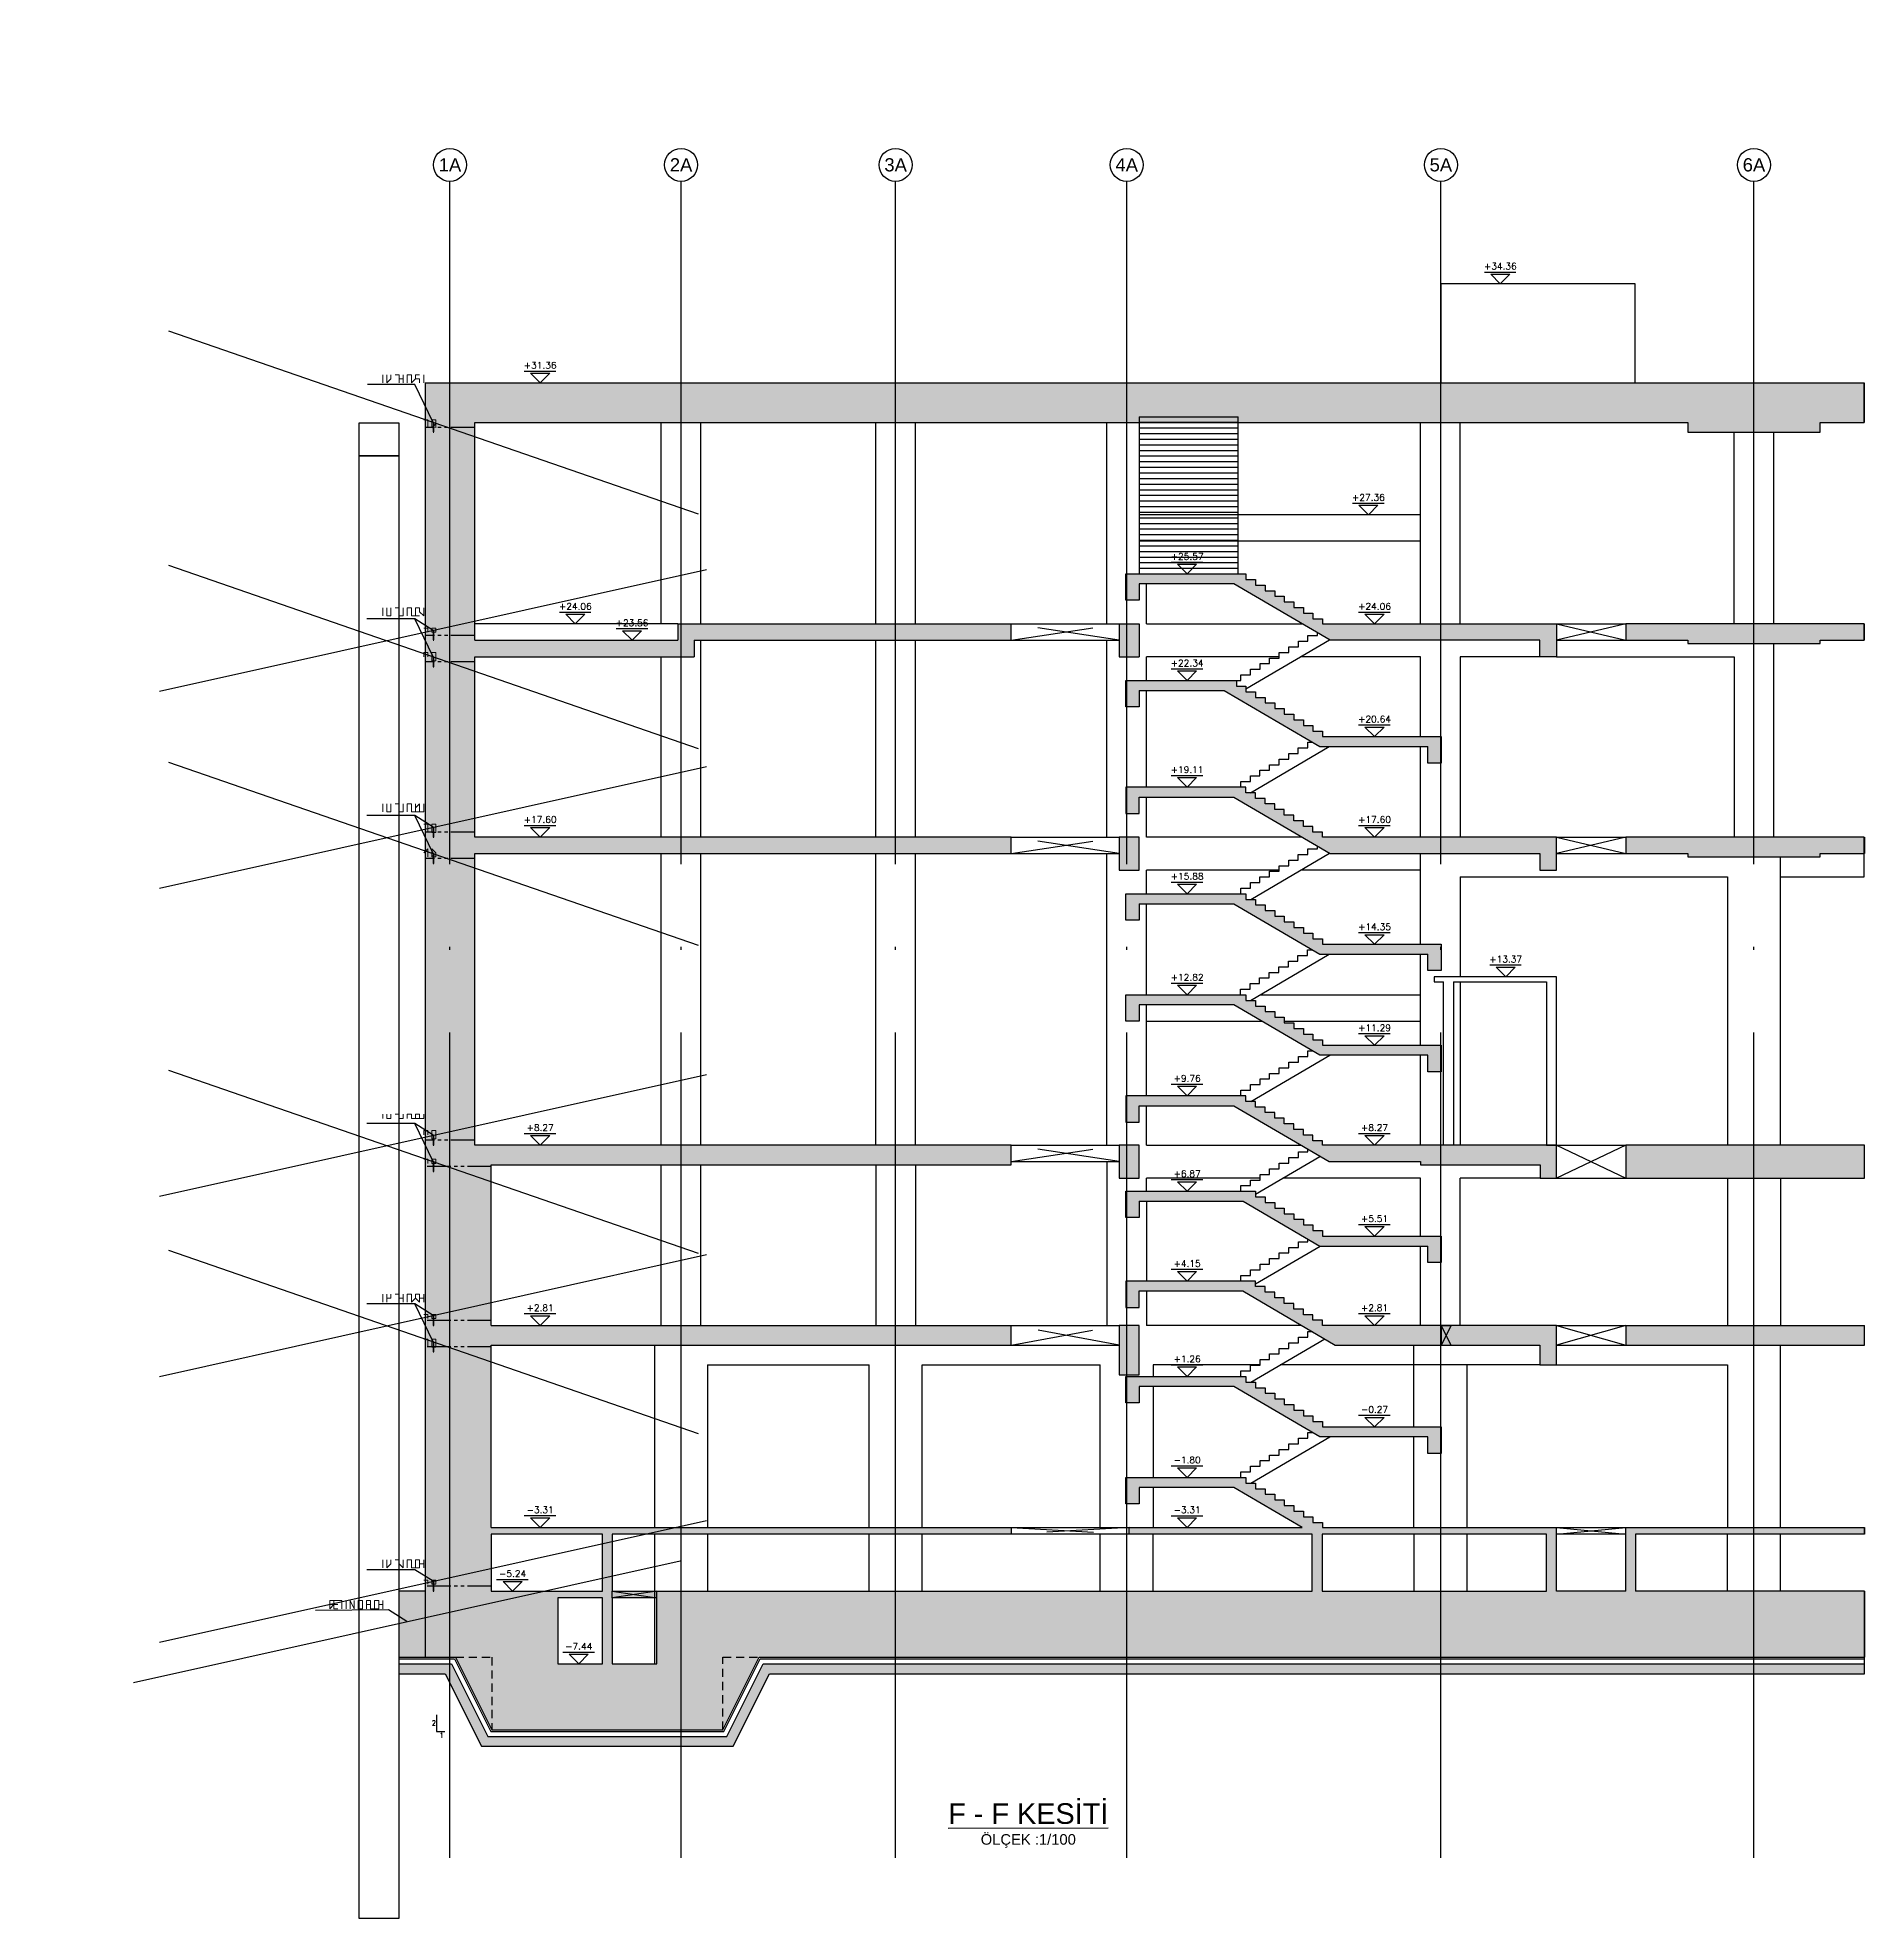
# Model space of a CAD drawing. Header units: inches. Extents: x 400392 to 401495, y 4543971 to 4544133.
# Drawn here: x 401126.6 to 401181.9, y 4543988.7 to 4544045.7 of the extents above; entities that cross this region are included whole.
import ezdxf
from ezdxf.enums import TextEntityAlignment as Align

# ---------------------------------------------------------------- set-up
doc = ezdxf.new("R2010")
doc.units = ezdxf.units.IN
doc.header["$MEASUREMENT"] = 0
for name, pattern in [('ACAD_ISO05W100', [33, 24, -3, 0, -3, 0, -3]), ('AKS', [3, 2.5, -0.25, 0, -0.25]), ('CIZGI', [0.4, 0.25, -0.15]), ('CONTINU', [0]), ('HIDDEN', [0.375, 0.25, -0.125])]:
    doc.linetypes.add(name, pattern=pattern)
for name, color, linetype in [('aks prota', 2, 'AKS'), ('caks prota', 4, 'Continuous'), ('görünüş prota', 4, 'Continuous'), ('inşaat derzi prota', 11, 'Continuous'), ('kesik prota', 2, 'CIZGI'), ('kesit prota', 1, 'Continuous'), ('kesit tarama prota', 252, 'Continuous'), ('kot prota', 4, 'Continuous'), ('merdiven prota', 2, 'Continuous'), ('not çizgisi prota', 4, 'Continuous'), ('PRT-CST-rc_level', 6, 'Continuous'), ('PRT-CST-rc_levermark', 4, 'Continuous'), ('st_s_not yazısı', 6, 'Continuous'), ('st_s_su tutucu', 2, 'Continuous'), ('st_s_ölçü', 4, 'Continuous'), ('t35 prota', 3, 'Continuous'), ('taks prota', 7, 'Continuous'), ('tplan prota', 7, 'Continuous'), ('ölçü prota', 4, 'Continuous')]:
    doc.layers.add(name, color=color, linetype=linetype)
doc.layers.add('PRT-KD-kazik', color=172, linetype='Continuous', lineweight=25)
doc.styles.add('Arial', font='Arial.ttf')
doc.styles.add('NOT', font='romanstw.shx')
doc.styles.add('OLCU', font='romanstw.shx')
doc.styles.add('TAKS', font='Arial Unicode.ttf')
doc.dimstyles.new('1-50', dxfattribs={"dimtxt": 10, "dimasz": 4, "dimexe": 4, "dimexo": 8, "dimgap": 4, "dimtad": 1, "dimdec": 1, "dimrnd": 0.05, "dimzin": 9, "dimdsep": 46, "dimtxsty": 'OLCU', "dimblk1": 'OBLIQUE', "dimblk2": 'OBLIQUE', "dimsah": 1, "dimcen": 2, "dimdle": 4, "dimclrd": 4, "dimclre": 4, "dimclrt": 3, "dimadec": 1, "dimazin": 0, "dimtfac": 1, "dimtdec": 1, "dimtix": 1, "dimtmove": 2, "dimatfit": 3, "dimldrblk": 'OBLIQUE', "dimfxl": 1, "dimtvp": 1, "dimtolj": 1, "dimtzin": 1, "dimarcsym": 0})

msp = doc.modelspace()

# ---------------------------------------------------------------- texts
at = {"layer": 'st_s_not yazısı', "ltscale": 0.05, "style": 'NOT', "width": 0.8}
for s, p in [('2', (401138.55, 4543994.579)), ('1', (401138.785, 4543994.201))]:
    msp.add_text(s, height=0.15, rotation=0, dxfattribs=at).set_placement(p)
at = {"layer": 't35 prota', "style": 'Arial'}
msp.add_text('ÖLÇEK :1/100', height=0.32, rotation=0.0118, dxfattribs=at).set_placement((401156.612, 4543991.11), align=Align.MIDDLE)
at = {"layer": 'taks prota', "style": 'TAKS'}
for s, p in [('1A', (401139.094, 4544041.846)), ('2A', (401146.094, 4544041.846)), ('3A', (401152.594, 4544041.846)), ('4A', (401159.594, 4544041.846)), ('5A', (401169.11, 4544041.846)), ('6A', (401178.594, 4544041.846))]:
    msp.add_text(s, height=0.4, rotation=359.5052, dxfattribs=at).set_placement(p, align=Align.MIDDLE_CENTER)
at = {"layer": 'tplan prota', "style": 'Arial'}
msp.add_text('%%UF - F KESİTİ', height=0.625, rotation=0.0118, dxfattribs=at).set_placement((401156.611, 4543991.985), align=Align.MIDDLE)

# ---------------------------------------------------------------- blocks, each defined once
blk = doc.blocks.new('KOTK5')
at = {"layer": 'PRT-CST-rc_levermark'}
blk.add_line((217, 160), (-213, 160), dxfattribs=at)
blk.add_lwpolyline([(130, 130), (-130, 130), (0, 0)], close=True, dxfattribs=at)
at = {"layer": 'PRT-CST-rc_level', "style": 'OLCU'}
blk.add_attdef('000.00', text='', height=90, dxfattribs=at).set_placement((0, 193), align=Align.CENTER)
blk = doc.blocks.new('_Oblique')
at = {"layer": 'st_s_ölçü', "lineweight": -2}
blk.add_line((-0.5, -0.5), (0.5, 0.5), dxfattribs=at)
blk = doc.blocks.new('D')
at = {"layer": 'st_s_su tutucu', "linetype": 'CONTINU', "ltscale": 0.2}
for p, q in [((-39988, 52508), (-39993, 52508)), ((-39993, 52508), (-39993, 52507)), ((-39993, 52507), (-39991, 52506)), ((-39993, 52449), (-39991, 52450)), ((-39993, 52448), (-39993, 52449)), ((-39988, 52448), (-39993, 52448)), ((-39991, 52499), (-39992, 52499)), ((-39992, 52499), (-39992, 52498)), ((-39992, 52498), (-39991, 52498)), ((-39991, 52489), (-39992, 52489)), ((-39992, 52489), (-39992, 52488)), ((-39992, 52488), (-39991, 52488)), ((-39991, 52479), (-39992, 52479)), ((-39992, 52479), (-39992, 52478)), ((-39992, 52478), (-39991, 52478)), ((-39992, 52468), (-39992, 52469)), ((-39992, 52469), (-39991, 52469)), ((-39991, 52468), (-39992, 52468)), ((-39992, 52458), (-39992, 52459)), ((-39992, 52459), (-39991, 52459)), ((-39991, 52458), (-39992, 52458)), ((-39991, 52506), (-39991, 52499)), ((-39991, 52498), (-39991, 52489)), ((-39991, 52488), (-39991, 52479)), ((-39991, 52469), (-39991, 52478)), ((-39991, 52459), (-39991, 52468)), ((-39991, 52450), (-39991, 52458)), ((-39990, 52506), (-39988, 52507)), ((-39990, 52499), (-39990, 52506)), ((-39989, 52499), (-39990, 52499)), ((-39990, 52489), (-39990, 52498)), ((-39990, 52498), (-39989, 52498)), ((-39989, 52489), (-39990, 52489)), ((-39990, 52479), (-39990, 52488)), ((-39990, 52488), (-39989, 52488)), ((-39989, 52479), (-39990, 52479)), ((-39990, 52478), (-39989, 52478)), ((-39990, 52478), (-39990, 52469)), ((-39990, 52469), (-39989, 52469)), ((-39989, 52468), (-39990, 52468)), ((-39990, 52468), (-39990, 52459)), ((-39990, 52459), (-39989, 52459)), ((-39989, 52458), (-39990, 52458)), ((-39990, 52458), (-39990, 52450)), ((-39990, 52450), (-39988, 52449)), ((-39989, 52498), (-39989, 52499)), ((-39989, 52488), (-39989, 52489)), ((-39989, 52478), (-39989, 52479)), ((-39989, 52469), (-39989, 52468)), ((-39989, 52459), (-39989, 52458)), ((-39988, 52507), (-39988, 52508)), ((-39988, 52449), (-39988, 52448))]:
    blk.add_line(p, q, dxfattribs=at)

# ---------------------------------------------------------------- hatches: boundary and pattern name
at = {"layer": 'kesit tarama prota'}
h = msp.add_hatch(color=256, dxfattribs=at)
h.dxf.hatch_style = 1
h.paths.add_polyline_path([(401181.938, 4543998.645), (401175.01, 4543998.645), (401175.01, 4544000.375), (401181.938, 4544000.375), (401181.938, 4544000.575), (401174.71, 4544000.575), (401174.71, 4543998.645), (401172.61, 4543998.645), (401172.61, 4544000.575), (401165.525, 4544000.575), (401165.525, 4544000.728), (401165.235, 4544000.728), (401165.235, 4544000.898), (401164.945, 4544000.898), (401164.945, 4544001.068), (401164.655, 4544001.068), (401164.655, 4544001.238), (401164.365, 4544001.238), (401164.365, 4544001.408), (401164.075, 4544001.408), (401164.075, 4544001.578), (401163.785, 4544001.578), (401163.785, 4544001.748), (401163.495, 4544001.748), (401163.495, 4544001.918), (401163.205, 4544001.918), (401163.205, 4544002.088), (401159.569, 4544002.088), (401159.569, 4544001.289), (401159.969, 4544001.289), (401159.969, 4544001.788), (401162.833, 4544001.788), (401164.903, 4544000.575), (401159.669, 4544000.575), (401159.669, 4544000.375), (401165.209, 4544000.375), (401165.209, 4543998.645), (401144.01, 4543998.645), (401144.01, 4544000.375), (401156.094, 4544000.375), (401156.094, 4544000.575), (401140.344, 4544000.575), (401140.344, 4544006.095), (401156.094, 4544006.095), (401156.094, 4544006.695), (401140.344, 4544006.695), (401140.344, 4544011.555), (401156.094, 4544011.555), (401156.094, 4544012.155), (401139.844, 4544012.155), (401139.844, 4544020.985), (401156.094, 4544020.985), (401156.094, 4544021.485), (401139.844, 4544021.485), (401139.844, 4544026.945), (401146.494, 4544026.945), (401146.494, 4544027.445), (401156.094, 4544027.445), (401156.094, 4544027.945), (401145.994, 4544027.945), (401145.994, 4544027.445), (401139.844, 4544027.445), (401139.844, 4544034.045), (401176.594, 4544034.045), (401176.594, 4544033.745), (401180.594, 4544033.745), (401180.594, 4544034.045), (401181.933, 4544034.045), (401181.933, 4544035.245), (401138.344, 4544035.245), (401138.344, 4543996.645), (401139.26, 4543996.645), (401140.36, 4543994.445), (401147.36, 4543994.445), (401148.46, 4543996.645), (401181.938, 4543996.645)])
h.paths.add_polyline_path([(401165.509, 4543998.645), (401165.509, 4544000.375), (401172.31, 4544000.375), (401172.31, 4543998.645)], flags=16)
h.paths.add_polyline_path([(401145.36, 4543996.445), (401144.01, 4543996.445), (401144.01, 4543998.445), (401145.36, 4543998.445)], flags=16)
h.paths.add_polyline_path([(401143.71, 4543996.445), (401142.36, 4543996.445), (401142.36, 4543998.445), (401143.71, 4543998.445)], flags=16)
h.paths.add_polyline_path([(401143.71, 4543998.645), (401140.344, 4543998.645), (401140.344, 4544000.375), (401143.71, 4544000.375)], flags=16)
h = msp.add_hatch(color=256, dxfattribs=at)
h.dxf.hatch_style = 1
h.paths.add_polyline_path([(401172.61, 4544027.945), (401165.526, 4544027.945), (401165.526, 4544028.098), (401165.236, 4544028.098), (401165.236, 4544028.268), (401164.946, 4544028.268), (401164.946, 4544028.438), (401164.656, 4544028.438), (401164.656, 4544028.608), (401164.366, 4544028.608), (401164.366, 4544028.778), (401164.076, 4544028.778), (401164.076, 4544028.948), (401163.786, 4544028.948), (401163.786, 4544029.118), (401163.496, 4544029.118), (401163.496, 4544029.288), (401163.206, 4544029.288), (401163.206, 4544029.458), (401159.569, 4544029.458), (401159.569, 4544028.659), (401159.969, 4544028.659), (401159.969, 4544029.158), (401162.834, 4544029.158), (401165.756, 4544027.445), (401172.11, 4544027.445), (401172.11, 4544026.945), (401172.61, 4544026.945)])
h = msp.add_hatch(color=256, dxfattribs=at)
h.dxf.hatch_style = 1
h.paths.add_polyline_path([(401159.969, 4544027.945), (401159.369, 4544027.945), (401159.369, 4544026.945), (401159.969, 4544026.945)])
h = msp.add_hatch(color=256, dxfattribs=at)
h.dxf.hatch_style = 1
h.paths.add_polyline_path([(401181.933, 4544027.945), (401174.71, 4544027.945), (401174.71, 4544027.445), (401176.594, 4544027.445), (401176.594, 4544027.345), (401180.594, 4544027.345), (401180.594, 4544027.445), (401181.933, 4544027.445)])
h = msp.add_hatch(color=256, dxfattribs=at)
h.dxf.hatch_style = 1
h.paths.add_polyline_path([(401169.119, 4544024.528), (401165.526, 4544024.528), (401165.526, 4544024.698), (401165.236, 4544024.698), (401165.236, 4544024.868), (401164.946, 4544024.868), (401164.946, 4544025.038), (401164.656, 4544025.038), (401164.656, 4544025.208), (401164.366, 4544025.208), (401164.366, 4544025.378), (401164.076, 4544025.378), (401164.076, 4544025.548), (401163.786, 4544025.548), (401163.786, 4544025.718), (401163.496, 4544025.718), (401163.496, 4544025.888), (401163.206, 4544025.888), (401163.206, 4544026.058), (401162.916, 4544026.058), (401162.916, 4544026.228), (401159.569, 4544026.228), (401159.569, 4544025.429), (401159.969, 4544025.429), (401159.969, 4544025.928), (401162.544, 4544025.928), (401165.444, 4544024.228), (401168.719, 4544024.228), (401168.719, 4544023.729), (401169.119, 4544023.729)])
h = msp.add_hatch(color=256, dxfattribs=at)
h.dxf.hatch_style = 1
h.paths.add_polyline_path([(401172.611, 4544021.485), (401165.526, 4544021.485), (401165.526, 4544021.638), (401165.236, 4544021.638), (401165.236, 4544021.808), (401164.946, 4544021.808), (401164.946, 4544021.978), (401164.656, 4544021.978), (401164.656, 4544022.148), (401164.366, 4544022.148), (401164.366, 4544022.318), (401164.076, 4544022.318), (401164.076, 4544022.488), (401163.786, 4544022.488), (401163.786, 4544022.658), (401163.496, 4544022.658), (401163.496, 4544022.828), (401163.206, 4544022.828), (401163.206, 4544022.998), (401162.665, 4544022.998), (401159.569, 4544022.998), (401159.569, 4544022.199), (401159.969, 4544022.199), (401159.969, 4544022.698), (401162.834, 4544022.698), (401165.756, 4544020.985), (401172.111, 4544020.985), (401172.111, 4544020.485), (401172.611, 4544020.485)])
h = msp.add_hatch(color=256, dxfattribs=at)
h.dxf.hatch_style = 1
h.paths.add_polyline_path([(401159.969, 4544021.485), (401159.369, 4544021.485), (401159.369, 4544020.485), (401159.969, 4544020.485)])
h = msp.add_hatch(color=256, dxfattribs=at)
h.dxf.hatch_style = 1
h.paths.add_polyline_path([(401181.938, 4544021.485), (401174.71, 4544021.485), (401174.71, 4544020.985), (401176.594, 4544020.985), (401176.594, 4544020.885), (401180.594, 4544020.885), (401180.594, 4544020.985), (401181.938, 4544020.985)])
h = msp.add_hatch(color=256, dxfattribs=at)
h.dxf.hatch_style = 1
h.paths.add_polyline_path([(401169.119, 4544018.238), (401165.525, 4544018.238), (401165.525, 4544018.408), (401165.235, 4544018.408), (401165.235, 4544018.578), (401164.945, 4544018.578), (401164.945, 4544018.748), (401164.655, 4544018.748), (401164.655, 4544018.918), (401164.365, 4544018.918), (401164.365, 4544019.088), (401164.075, 4544019.088), (401164.075, 4544019.258), (401163.785, 4544019.258), (401163.785, 4544019.428), (401163.495, 4544019.428), (401163.495, 4544019.598), (401163.205, 4544019.598), (401163.205, 4544019.768), (401159.569, 4544019.768), (401159.569, 4544018.969), (401159.969, 4544018.969), (401159.969, 4544019.468), (401162.833, 4544019.468), (401165.443, 4544017.938), (401168.719, 4544017.938), (401168.719, 4544017.439), (401169.119, 4544017.439)])
h = msp.add_hatch(color=256, dxfattribs=at)
h.dxf.hatch_style = 1
h.paths.add_polyline_path([(401169.119, 4544015.178), (401165.525, 4544015.178), (401165.525, 4544015.348), (401165.235, 4544015.348), (401165.235, 4544015.518), (401164.945, 4544015.518), (401164.945, 4544015.688), (401164.655, 4544015.688), (401164.655, 4544015.858), (401164.365, 4544015.858), (401164.365, 4544016.028), (401164.075, 4544016.028), (401164.075, 4544016.198), (401163.785, 4544016.198), (401163.785, 4544016.368), (401163.495, 4544016.368), (401163.495, 4544016.538), (401163.205, 4544016.538), (401163.205, 4544016.708), (401159.569, 4544016.708), (401159.569, 4544015.909), (401159.969, 4544015.909), (401159.969, 4544016.408), (401162.833, 4544016.408), (401165.443, 4544014.878), (401168.719, 4544014.878), (401168.719, 4544014.379), (401169.119, 4544014.379)])
h = msp.add_hatch(color=256, dxfattribs=at)
h.dxf.hatch_style = 1
h.paths.add_polyline_path([(401172.611, 4544012.155), (401165.525, 4544012.155), (401165.525, 4544012.288), (401165.235, 4544012.288), (401165.235, 4544012.458), (401164.945, 4544012.458), (401164.945, 4544012.628), (401164.655, 4544012.628), (401164.655, 4544012.798), (401164.365, 4544012.798), (401164.365, 4544012.968), (401164.075, 4544012.968), (401164.075, 4544013.138), (401163.785, 4544013.138), (401163.785, 4544013.308), (401163.495, 4544013.308), (401163.495, 4544013.478), (401163.205, 4544013.478), (401163.205, 4544013.648), (401159.569, 4544013.648), (401159.569, 4544012.849), (401159.969, 4544012.849), (401159.969, 4544013.348), (401162.833, 4544013.348), (401165.721, 4544011.655), (401168.494, 4544011.655), (401168.494, 4544011.555), (401172.114, 4544011.555), (401172.114, 4544011.155), (401172.611, 4544011.155)])
h = msp.add_hatch(color=256, dxfattribs=at)
h.dxf.hatch_style = 1
h.paths.add_polyline_path([(401159.369, 4544012.155), (401159.369, 4544011.155), (401159.969, 4544011.155), (401159.969, 4544012.155)])
h = msp.add_hatch(color=256, dxfattribs=at)
h.dxf.hatch_style = 1
h.paths.add_polyline_path([(401181.938, 4544012.155), (401174.71, 4544012.155), (401174.71, 4544011.155), (401177.794, 4544011.155), (401177.794, 4544011.155), (401178.698, 4544011.155), (401181.938, 4544011.155)])
h = msp.add_hatch(color=256, dxfattribs=at)
h.dxf.hatch_style = 1
h.paths.add_polyline_path([(401169.119, 4544009.398), (401165.525, 4544009.398), (401165.525, 4544009.568), (401165.235, 4544009.568), (401165.235, 4544009.738), (401164.945, 4544009.738), (401164.945, 4544009.908), (401164.655, 4544009.908), (401164.655, 4544010.078), (401164.365, 4544010.078), (401164.365, 4544010.248), (401164.075, 4544010.248), (401164.075, 4544010.418), (401163.785, 4544010.418), (401163.785, 4544010.588), (401163.495, 4544010.588), (401163.495, 4544010.758), (401159.569, 4544010.758), (401159.569, 4544009.959), (401159.969, 4544009.959), (401159.969, 4544010.458), (401163.123, 4544010.458), (401165.443, 4544009.098), (401168.719, 4544009.098), (401168.719, 4544008.599), (401169.119, 4544008.599)])
h = msp.add_hatch(color=256, dxfattribs=at)
h.dxf.hatch_style = 1
h.paths.add_polyline_path([(401172.61, 4544006.695), (401165.525, 4544006.695), (401165.525, 4544006.848), (401165.235, 4544006.848), (401165.235, 4544007.018), (401164.945, 4544007.018), (401164.945, 4544007.188), (401164.655, 4544007.188), (401164.655, 4544007.358), (401164.365, 4544007.358), (401164.365, 4544007.528), (401164.075, 4544007.528), (401164.075, 4544007.698), (401163.785, 4544007.698), (401163.785, 4544007.868), (401163.495, 4544007.868), (401163.495, 4544008.038), (401159.569, 4544008.038), (401159.569, 4544007.239), (401159.969, 4544007.239), (401159.969, 4544007.738), (401163.107, 4544007.738), (401165.91, 4544006.095), (401172.11, 4544006.095), (401172.11, 4544005.495), (401172.61, 4544005.495)])
h = msp.add_hatch(color=256, dxfattribs=at)
h.dxf.hatch_style = 1
h.paths.add_polyline_path([(401159.969, 4544006.695), (401159.369, 4544006.695), (401159.369, 4544005.195), (401159.969, 4544005.195)])
h = msp.add_hatch(color=256, dxfattribs=at)
h.dxf.hatch_style = 1
h.paths.add_polyline_path([(401181.938, 4544006.695), (401174.71, 4544006.695), (401174.71, 4544006.095), (401181.938, 4544006.095)])
h = msp.add_hatch(color=256, dxfattribs=at)
h.dxf.hatch_style = 1
h.paths.add_polyline_path([(401169.119, 4544003.618), (401165.525, 4544003.618), (401165.525, 4544003.788), (401165.235, 4544003.788), (401165.235, 4544003.958), (401164.945, 4544003.958), (401164.945, 4544004.128), (401164.655, 4544004.128), (401164.655, 4544004.298), (401164.365, 4544004.298), (401164.365, 4544004.468), (401164.075, 4544004.468), (401164.075, 4544004.638), (401163.785, 4544004.638), (401163.785, 4544004.808), (401163.495, 4544004.808), (401163.495, 4544004.978), (401163.205, 4544004.978), (401163.205, 4544005.148), (401159.569, 4544005.148), (401159.569, 4544004.349), (401159.969, 4544004.349), (401159.969, 4544004.848), (401162.833, 4544004.848), (401165.443, 4544003.318), (401168.719, 4544003.318), (401168.719, 4544002.819), (401169.119, 4544002.819)])
h = msp.add_hatch(color=256, dxfattribs=at)
h.dxf.hatch_style = 1
h.paths.add_polyline_path([(401138.344, 4543998.645), (401137.544, 4543998.645), (401137.544, 4543996.645), (401138.344, 4543996.645)])
h = msp.add_hatch(dxfattribs=at)
h.set_pattern_fill('AR-CONC', color=253, scale=0.001)
h.set_pattern_definition([(50.000014, (401115.44467, 4543690.453), (0.18218467, -0.01593904), [0.01905, -0.20955]), (355.000014, (401115.44467, 4543690.453), (-0.03524347, 0.19105684), [0.01524, -0.16764058]), (100.45146, (401115.45985, 4543690.45167), (0.1469412, 0.17511779), [0.01619001, -0.17809024]), (46.18421, (401115.44467, 4543690.5038), (0.27107905, -0.04204226), [0.028575, -0.314325]), (96.63557, (401115.46726, 4543690.5003), (0.23740407, 0.24742618), [0.02428502, -0.2671356]), (351.18417, (401115.44467, 4543690.5038), (0.23740407, 0.24742618), [0.02285997, -0.25145973]), (21.000014, (401115.47007, 4543690.4911), (0.151614416, -0.10226516), [0.01905, -0.20955]), (326.000014, (401115.47007, 4543690.4911), (0.06180198, 0.18418798), [0.01524, -0.16764]), (71.45146, (401115.4827, 4543690.48258), (0.2134164, 0.08192282), [0.01619001, -0.17808994]), (37.500014, (401115.44467, 4543690.453), (0.003088583, 0.08455504), [0, -0.165608, 0, -0.17018, 0, -0.168275]), (7.500014, (401115.44467, 4543690.453), (0.066819638, 0.10018059), [0, -0.097028, 0, -0.161798, 0, -0.064135]), (327.500014, (401115.38803, 4543690.453), (0.135590597, -0.005728711), [0, -0.0635, 0, -0.19812, 0, -0.26289]), (317.500014, (401115.36263, 4543690.453), (0.148129175, 0.025426527), [0, -0.08255, 0, -0.131572, 0, -0.18669])])
h.paths.add_polyline_path([(401148.584, 4543996.445), (401147.484, 4543994.245), (401140.237, 4543994.245), (401139.137, 4543996.445), (401137.544, 4543996.445), (401137.544, 4543996.145), (401138.951, 4543996.145), (401140.051, 4543993.945), (401147.669, 4543993.945), (401148.769, 4543996.145), (401181.938, 4543996.145), (401181.938, 4543996.445)])

# ---------------------------------------------------------------- linework, layer by layer
at = {"layer": 'aks prota', "ltscale": 10}
for p, q in [((401139.094, 4543990.565), (401139.094, 4544041.346)), ((401146.094, 4543990.565), (401146.094, 4544041.346)), ((401152.594, 4543990.565), (401152.594, 4544041.346)), ((401159.594, 4543990.565), (401159.594, 4544041.346)), ((401169.11, 4543990.565), (401169.11, 4544041.346)), ((401178.594, 4543990.565), (401178.594, 4544041.346))]:
    msp.add_line(p, q, dxfattribs=at)
at = {"layer": 'caks prota', "ltscale": 0.05}
for centre in [(401139.094, 4544041.846), (401146.094, 4544041.846), (401152.594, 4544041.846), (401159.594, 4544041.846), (401169.11, 4544041.846), (401178.594, 4544041.846)]:
    msp.add_circle(centre, 0.5, dxfattribs=at)
at = {"layer": 'görünüş prota', "color": 4}
for p, q in [((401145.494, 4544027.945), (401145.494, 4544034.045)), ((401146.694, 4544027.945), (401146.694, 4544034.045)), ((401151.994, 4544027.945), (401151.994, 4544034.045)), ((401153.194, 4544027.945), (401153.194, 4544034.045)), ((401158.994, 4544027.945), (401158.994, 4544034.045)), ((401168.494, 4544027.945), (401168.494, 4544034.045)), ((401169.694, 4544027.945), (401169.694, 4544034.045)), ((401177.994, 4544027.945), (401177.994, 4544033.745)), ((401179.194, 4544027.945), (401179.194, 4544033.745)), ((401160.194, 4544027.945), (401160.194, 4544029.158)), ((401156.094, 4544027.945), (401159.369, 4544027.945)), ((401145.494, 4544021.485), (401145.494, 4544026.945)), ((401146.694, 4544021.485), (401146.694, 4544027.445)), ((401151.994, 4544021.485), (401151.994, 4544027.445)), ((401153.194, 4544021.485), (401153.194, 4544027.445)), ((401156.094, 4544027.445), (401159.369, 4544027.445)), ((401158.994, 4544021.485), (401158.994, 4544027.445)), ((401160.194, 4544026.249), (401160.194, 4544026.945)), ((401179.194, 4544021.485), (401179.194, 4544027.345)), ((401160.194, 4544023.019), (401160.194, 4544025.928)), ((401168.494, 4544021.485), (401168.494, 4544024.228)), ((401160.194, 4544021.485), (401160.194, 4544022.698)), ((401156.094, 4544021.485), (401159.369, 4544021.485)), ((401145.494, 4544012.155), (401145.494, 4544020.985)), ((401146.694, 4544012.155), (401146.694, 4544020.985)), ((401151.994, 4544012.155), (401151.994, 4544020.985)), ((401153.194, 4544012.155), (401153.194, 4544020.985)), ((401156.094, 4544020.985), (401159.369, 4544020.985)), ((401158.994, 4544012.155), (401158.994, 4544020.985)), ((401168.494, 4544018.259), (401168.494, 4544020.985)), ((401179.394, 4544012.155), (401179.394, 4544020.885)), ((401160.194, 4544019.789), (401160.194, 4544020.485)), ((401160.194, 4544016.729), (401160.194, 4544019.468)), ((401168.494, 4544015.199), (401168.494, 4544017.938)), ((401168.91, 4544017.255), (401168.91, 4544017.105)), ((401168.91, 4544017.105), (401169.187, 4544017.105)), ((401169.487, 4544017.105), (401172.31, 4544017.105)), ((401160.194, 4544013.669), (401160.194, 4544016.408)), ((401168.494, 4544012.155), (401168.494, 4544014.878)), ((401160.194, 4544012.155), (401160.194, 4544013.348)), ((401156.094, 4544012.155), (401159.369, 4544012.155)), ((401145.494, 4544006.695), (401145.494, 4544011.555)), ((401146.694, 4544006.695), (401146.694, 4544011.555)), ((401151.994, 4544011.555), (401151.994, 4544006.695)), ((401153.194, 4544011.555), (401153.194, 4544006.695)), ((401156.094, 4544011.655), (401159.369, 4544011.655)), ((401158.994, 4544011.655), (401158.994, 4544006.695)), ((401160.194, 4544010.779), (401160.194, 4544011.155)), ((401168.494, 4544009.419), (401168.494, 4544011.155)), ((401169.694, 4544006.695), (401169.694, 4544011.155)), ((401177.794, 4544011.155), (401177.794, 4544006.695)), ((401179.394, 4544011.155), (401179.394, 4544006.695)), ((401160.194, 4544010.458), (401160.194, 4544008.038)), ((401168.494, 4544006.695), (401168.494, 4544009.098)), ((401160.194, 4544007.738), (401160.194, 4544006.695)), ((401156.094, 4544006.695), (401159.369, 4544006.695)), ((401145.294, 4544006.095), (401145.294, 4544000.575)), ((401156.094, 4544006.095), (401159.369, 4544006.095)), ((401168.294, 4544003.639), (401168.294, 4544006.095)), ((401179.394, 4544000.575), (401179.394, 4544006.095)), ((401146.894, 4544005.495), (401146.894, 4544000.575)), ((401151.794, 4544000.575), (401151.794, 4544005.495)), ((401153.394, 4544000.575), (401153.394, 4544005.495)), ((401158.794, 4544000.575), (401158.794, 4544005.495)), ((401168.294, 4544000.575), (401168.294, 4544003.318)), ((401145.294, 4544000.375), (401145.294, 4543996.445)), ((401146.894, 4544000.375), (401146.894, 4543998.645)), ((401151.794, 4543998.645), (401151.794, 4544000.375)), ((401153.394, 4543998.645), (401153.394, 4544000.375)), ((401158.794, 4543998.645), (401158.794, 4544000.375)), ((401160.394, 4543998.645), (401160.394, 4544000.375)), ((401168.294, 4544000.375), (401168.294, 4543998.645)), ((401169.894, 4544000.375), (401169.894, 4543998.645)), ((401177.794, 4543998.645), (401177.794, 4544000.375)), ((401179.394, 4543998.645), (401179.394, 4544000.375))]:
    msp.add_line(p, q, dxfattribs=at)
for points in [[(401174.99, 4544035.245), (401174.99, 4544038.245), (401169.11, 4544038.245), (401169.11, 4544035.245)], [(401159.969, 4544034.218), (401159.969, 4544029.458)], [(401159.969, 4544034.218), (401162.969, 4544034.218)], [(401159.969, 4544034.048), (401162.969, 4544034.048)], [(401159.969, 4544033.878), (401162.969, 4544033.878)], [(401162.969, 4544029.458), (401162.969, 4544034.218)], [(401159.969, 4544033.708), (401162.969, 4544033.708)], [(401159.969, 4544033.538), (401162.969, 4544033.538)], [(401159.969, 4544033.368), (401162.969, 4544033.368)], [(401159.969, 4544033.198), (401162.969, 4544033.198)], [(401159.969, 4544033.028), (401162.969, 4544033.028)], [(401159.969, 4544032.858), (401162.969, 4544032.858)], [(401159.969, 4544032.688), (401162.969, 4544032.688)], [(401159.969, 4544032.518), (401162.969, 4544032.518)], [(401159.969, 4544032.348), (401162.969, 4544032.348)], [(401159.969, 4544032.178), (401162.969, 4544032.178)], [(401159.969, 4544032.008), (401162.969, 4544032.008)], [(401159.969, 4544031.838), (401162.969, 4544031.838)], [(401159.969, 4544031.668), (401162.969, 4544031.668)], [(401159.969, 4544031.498), (401162.969, 4544031.498)], [(401159.969, 4544031.328), (401162.969, 4544031.328)], [(401159.969, 4544031.158), (401162.969, 4544031.158)], [(401159.969, 4544030.988), (401162.969, 4544030.988)], [(401159.969, 4544030.818), (401162.969, 4544030.818)], [(401159.969, 4544030.648), (401162.969, 4544030.648)], [(401159.969, 4544030.478), (401162.969, 4544030.478)], [(401159.969, 4544030.308), (401162.969, 4544030.308)], [(401159.969, 4544030.138), (401162.969, 4544030.138)], [(401159.969, 4544029.968), (401162.969, 4544029.968)], [(401159.969, 4544029.798), (401162.969, 4544029.798)], [(401159.969, 4544029.628), (401162.969, 4544029.628)], [(401145.994, 4544027.945), (401139.844, 4544027.945)], [(401162.91, 4544026.228), (401163.052, 4544026.228), (401163.052, 4544026.398), (401163.342, 4544026.398), (401163.342, 4544026.568), (401163.632, 4544026.568), (401163.632, 4544026.738), (401163.922, 4544026.738), (401163.922, 4544026.908), (401164.212, 4544026.908), (401164.212, 4544027.078), (401164.502, 4544027.078), (401164.502, 4544027.248), (401164.792, 4544027.248), (401164.792, 4544027.418), (401165.082, 4544027.418), (401165.082, 4544027.588), (401165.372, 4544027.588), (401165.372, 4544027.67)], [(401172.611, 4544027.945), (401174.71, 4544027.945)], [(401163.197, 4544025.972), (401165.733, 4544027.458)], [(401172.11, 4544026.945), (401169.694, 4544026.945), (401169.694, 4544021.485)], [(401172.611, 4544027.445), (401174.71, 4544027.445)], [(401172.611, 4544026.945), (401177.994, 4544026.945), (401177.994, 4544021.485)], [(401163.05, 4544022.998), (401163.05, 4544023.168), (401163.34, 4544023.168), (401163.34, 4544023.338), (401163.63, 4544023.338), (401163.63, 4544023.508), (401163.92, 4544023.508), (401163.92, 4544023.678), (401164.21, 4544023.678), (401164.21, 4544023.848), (401164.5, 4544023.848), (401164.5, 4544024.018), (401164.79, 4544024.018), (401164.79, 4544024.188), (401165.08, 4544024.188), (401165.08, 4544024.358), (401165.217, 4544024.358)], [(401163.342, 4544022.828), (401165.73, 4544024.228)], [(401172.611, 4544021.485), (401174.71, 4544021.485)], [(401163.05, 4544019.768), (401163.05, 4544019.938), (401163.34, 4544019.938), (401163.34, 4544020.108), (401163.63, 4544020.108), (401163.63, 4544020.278), (401163.92, 4544020.278), (401163.92, 4544020.448), (401164.21, 4544020.448), (401164.21, 4544020.618), (401164.5, 4544020.618), (401164.5, 4544020.788), (401164.79, 4544020.788), (401164.79, 4544020.958), (401165.08, 4544020.958), (401165.08, 4544021.128), (401165.37, 4544021.128), (401165.37, 4544021.208)], [(401163.353, 4544019.598), (401165.735, 4544020.994)], [(401172.611, 4544020.985), (401174.71, 4544020.985)], [(401169.694, 4544020.285), (401169.694, 4544017.255)], [(401169.694, 4544020.285), (401177.794, 4544020.285), (401177.794, 4544012.155)], [(401163.039, 4544016.708), (401163.039, 4544016.878), (401163.329, 4544016.878), (401163.329, 4544017.048), (401163.619, 4544017.048), (401163.619, 4544017.218), (401163.909, 4544017.218), (401163.909, 4544017.388), (401164.199, 4544017.388), (401164.199, 4544017.558), (401164.489, 4544017.558), (401164.489, 4544017.728), (401164.779, 4544017.728), (401164.779, 4544017.898), (401165.069, 4544017.898), (401165.069, 4544018.068), (401165.205, 4544018.068)], [(401163.342, 4544016.538), (401165.73, 4544017.938)], [(401172.31, 4544017.105), (401172.31, 4544012.155), (401172.61, 4544012.155), (401172.61, 4544017.255), (401168.91, 4544017.255)], [(401163.632, 4544016.708), (401168.494, 4544016.708)], [(401169.487, 4544017.105), (401169.487, 4544012.155), (401169.187, 4544012.155), (401169.187, 4544017.105)], [(401169.694, 4544017.105), (401169.694, 4544012.155)], [(401160.194, 4544015.908), (401163.686, 4544015.908)], [(401164.365, 4544015.908), (401168.494, 4544015.908)], [(401163.052, 4544013.648), (401163.052, 4544013.818), (401163.342, 4544013.818), (401163.342, 4544013.988), (401163.632, 4544013.988), (401163.632, 4544014.158), (401163.922, 4544014.158), (401163.922, 4544014.328), (401164.212, 4544014.328), (401164.212, 4544014.498), (401164.502, 4544014.498), (401164.502, 4544014.668), (401164.792, 4544014.668), (401164.792, 4544014.838), (401165.082, 4544014.838), (401165.082, 4544015.008), (401165.216, 4544015.008)], [(401163.355, 4544013.478), (401165.743, 4544014.878)], [(401172.611, 4544012.155), (401174.71, 4544012.155)], [(401163.052, 4544010.758), (401163.052, 4544010.928), (401163.342, 4544010.928), (401163.342, 4544011.098), (401163.632, 4544011.098), (401163.632, 4544011.268), (401163.922, 4544011.268), (401163.922, 4544011.438), (401164.212, 4544011.438), (401164.212, 4544011.608), (401164.502, 4544011.608), (401164.502, 4544011.778), (401164.792, 4544011.778), (401164.792, 4544011.948), (401165.082, 4544011.948), (401165.082, 4544012.027)], [(401163.49, 4544010.667), (401165.446, 4544011.813)], [(401172.611, 4544011.155), (401174.71, 4544011.155)], [(401163.052, 4544008.038), (401163.052, 4544008.208), (401163.342, 4544008.208), (401163.342, 4544008.378), (401163.632, 4544008.378), (401163.632, 4544008.548), (401163.922, 4544008.548), (401163.922, 4544008.718), (401164.212, 4544008.718), (401164.212, 4544008.888), (401164.502, 4544008.888), (401164.502, 4544009.058), (401164.792, 4544009.058), (401164.792, 4544009.228), (401165.082, 4544009.228), (401165.082, 4544009.307)], [(401163.498, 4544007.952), (401165.453, 4544009.098)], [(401163.052, 4544005.148), (401163.052, 4544005.318), (401163.342, 4544005.318), (401163.342, 4544005.488), (401163.632, 4544005.488), (401163.632, 4544005.658), (401163.922, 4544005.658), (401163.922, 4544005.828), (401164.212, 4544005.828), (401164.212, 4544005.998), (401164.502, 4544005.998), (401164.502, 4544006.168), (401164.792, 4544006.168), (401164.792, 4544006.338), (401165.082, 4544006.338), (401165.082, 4544006.508), (401165.216, 4544006.508)], [(401172.61, 4544006.695), (401174.71, 4544006.695)], [(401163.355, 4544004.978), (401165.591, 4544006.288)], [(401172.61, 4544006.095), (401174.71, 4544006.095)], [(401146.894, 4544005.495), (401151.794, 4544005.495)], [(401153.394, 4544005.495), (401158.794, 4544005.495)], [(401160.394, 4544005.495), (401160.394, 4544005.495), (401160.394, 4544005.148)], [(401172.11, 4544005.495), (401169.894, 4544005.495), (401169.894, 4544000.575)], [(401172.61, 4544005.495), (401177.794, 4544005.495), (401177.794, 4544000.575)], [(401160.394, 4544004.848), (401160.394, 4544002.088)], [(401163.052, 4544002.088), (401163.052, 4544002.258), (401163.342, 4544002.258), (401163.342, 4544002.428), (401163.632, 4544002.428), (401163.632, 4544002.598), (401163.922, 4544002.598), (401163.922, 4544002.768), (401164.212, 4544002.768), (401164.212, 4544002.938), (401164.502, 4544002.938), (401164.502, 4544003.108), (401164.792, 4544003.108), (401164.792, 4544003.278), (401165.082, 4544003.278), (401165.082, 4544003.448), (401165.216, 4544003.448)], [(401163.355, 4544001.918), (401165.743, 4544003.318)], [(401160.394, 4544001.788), (401160.394, 4544000.575)], [(401156.094, 4544000.575), (401159.669, 4544000.575)], [(401159.669, 4544000.375), (401156.094, 4544000.375)], [(401172.61, 4544000.575), (401174.71, 4544000.575)], [(401174.71, 4544000.375), (401172.61, 4544000.375)]]:
    msp.add_lwpolyline(points, dxfattribs=at)
at = {"layer": 'görünüş prota'}
for points in [[(401137.544, 4543996.645), (401137.544, 4543996.645), (401137.544, 4543996.145)], [(401137.544, 4543996.595), (401139.23, 4543996.595), (401140.33, 4543994.395), (401147.391, 4543994.395), (401148.491, 4543996.595), (401181.938, 4543996.595)], [(401137.544, 4543996.445), (401139.137, 4543996.445), (401140.237, 4543994.245), (401147.484, 4543994.245), (401148.584, 4543996.445), (401181.938, 4543996.445)], [(401181.938, 4543996.145), (401181.938, 4543996.445)], [(401137.544, 4543996.145), (401138.951, 4543996.145), (401140.051, 4543993.945), (401147.669, 4543993.945), (401148.769, 4543996.145), (401181.938, 4543996.145)]]:
    msp.add_lwpolyline(points, dxfattribs=at)
at = {"layer": 'inşaat derzi prota', "linetype": 'ACAD_ISO05W100', "ltscale": 0.03}
for points in [[(401139.844, 4544033.895), (401138.344, 4544033.895)], [(401139.844, 4544027.595), (401138.344, 4544027.595)], [(401139.844, 4544026.795), (401138.344, 4544026.795)], [(401139.844, 4544021.635), (401138.344, 4544021.635)], [(401139.844, 4544020.835), (401138.344, 4544020.835)], [(401139.844, 4544012.305), (401138.344, 4544012.305)], [(401140.344, 4544011.505), (401138.344, 4544011.505)], [(401140.344, 4544006.845), (401138.344, 4544006.845)], [(401140.344, 4544006.045), (401138.344, 4544006.045)], [(401140.344, 4543998.795), (401138.344, 4543998.795)]]:
    msp.add_lwpolyline(points, dxfattribs=at)
at = {"layer": 'kesik prota', "ltscale": 10}
for p, q in [((401181.933, 4544034.045), (401181.933, 4544035.245)), ((401181.933, 4544027.445), (401181.933, 4544027.945)), ((401181.933, 4544020.285), (401181.933, 4544021.485)), ((401181.938, 4544011.155), (401181.938, 4544012.155)), ((401181.938, 4544006.095), (401181.938, 4544006.695)), ((401181.938, 4544000.375), (401181.938, 4544000.575)), ((401181.938, 4543996.145), (401181.938, 4543998.645))]:
    msp.add_line(p, q, dxfattribs=at)
at = {"layer": 'kesik prota'}
for points in [[(401139.26, 4543996.645), (401140.36, 4543996.645), (401140.36, 4543994.445)], [(401147.36, 4543994.445), (401147.36, 4543996.645), (401148.46, 4543996.645)]]:
    msp.add_lwpolyline(points, dxfattribs=at)
at = {"layer": 'kesit prota', "color": 1}
for p, q in [((401138.344, 4544035.245), (401181.933, 4544035.245)), ((401139.844, 4544027.445), (401139.844, 4544034.045)), ((401145.994, 4544027.945), (401156.094, 4544027.945)), ((401145.994, 4544027.945), (401145.994, 4544027.445)), ((401156.094, 4544027.445), (401156.094, 4544027.945)), ((401159.369, 4544027.945), (401159.969, 4544027.945)), ((401159.369, 4544027.945), (401159.369, 4544026.945)), ((401159.969, 4544027.945), (401159.969, 4544026.945)), ((401139.844, 4544027.445), (401145.994, 4544027.445)), ((401139.844, 4544026.945), (401146.494, 4544026.945)), ((401146.494, 4544027.445), (401156.094, 4544027.445)), ((401146.494, 4544027.445), (401146.494, 4544026.945)), ((401159.369, 4544026.945), (401159.969, 4544026.945)), ((401140.344, 4544006.695), (401156.094, 4544006.695)), ((401156.094, 4544006.095), (401156.094, 4544006.695)), ((401174.71, 4544006.695), (401181.938, 4544006.695)), ((401174.71, 4544006.695), (401174.71, 4544006.095)), ((401140.344, 4544000.575), (401140.344, 4544006.095)), ((401140.344, 4544006.095), (401156.094, 4544006.095)), ((401174.71, 4544006.095), (401181.938, 4544006.095)), ((401172.61, 4543998.645), (401172.61, 4544000.575)), ((401174.71, 4544000.575), (401181.938, 4544000.575)), ((401174.71, 4543998.645), (401174.71, 4544000.575)), ((401174.71, 4543998.645), (401172.61, 4543998.645)), ((401181.938, 4543998.645), (401175.01, 4543998.645))]:
    msp.add_line(p, q, dxfattribs=at)
for points in [[(401138.344, 4544035.245), (401138.344, 4543996.645), (401139.26, 4543996.645), (401140.36, 4543994.445), (401147.36, 4543994.445), (401148.46, 4543996.645), (401181.938, 4543996.645)], [(401139.844, 4544034.045), (401176.594, 4544034.045), (401176.594, 4544033.745), (401180.594, 4544033.745), (401180.594, 4544034.045), (401181.933, 4544034.045)], [(401165.756, 4544027.445), (401162.834, 4544029.158), (401159.969, 4544029.158), (401159.969, 4544028.659), (401159.569, 4544028.659), (401159.569, 4544029.458), (401163.206, 4544029.458), (401163.206, 4544029.288), (401163.496, 4544029.288), (401163.496, 4544029.118), (401163.786, 4544029.118), (401163.786, 4544028.948), (401164.076, 4544028.948), (401164.076, 4544028.778), (401164.366, 4544028.778), (401164.366, 4544028.608), (401164.656, 4544028.608), (401164.656, 4544028.438), (401164.946, 4544028.438), (401164.946, 4544028.268), (401165.236, 4544028.268), (401165.236, 4544028.098), (401165.526, 4544028.098), (401165.526, 4544027.945), (401172.61, 4544027.945), (401172.61, 4544026.945), (401172.11, 4544026.945), (401172.11, 4544027.445), (401165.756, 4544027.445)], [(401181.933, 4544027.945), (401174.71, 4544027.945), (401174.71, 4544027.445), (401176.594, 4544027.445), (401176.594, 4544027.345), (401180.594, 4544027.345), (401180.594, 4544027.445), (401181.933, 4544027.445)], [(401140.344, 4544006.695), (401140.344, 4544011.555), (401156.094, 4544011.555), (401156.094, 4544012.155), (401139.844, 4544012.155), (401139.844, 4544020.985), (401156.094, 4544020.985), (401156.094, 4544021.485), (401139.844, 4544021.485), (401139.844, 4544026.945)], [(401172.61, 4544027.445), (401172.61, 4544027.445)], [(401159.969, 4544025.928), (401159.969, 4544025.429), (401159.569, 4544025.429), (401159.569, 4544026.228), (401162.916, 4544026.228), (401162.916, 4544026.058), (401163.206, 4544026.058), (401163.206, 4544025.888), (401163.496, 4544025.888), (401163.496, 4544025.718), (401163.786, 4544025.718), (401163.786, 4544025.548), (401164.076, 4544025.548), (401164.076, 4544025.378), (401164.366, 4544025.378), (401164.366, 4544025.208), (401164.656, 4544025.208), (401164.656, 4544025.038), (401164.946, 4544025.038), (401164.946, 4544024.868), (401165.236, 4544024.868), (401165.236, 4544024.698), (401165.526, 4544024.698), (401165.526, 4544024.528), (401169.119, 4544024.528), (401169.119, 4544023.729), (401168.719, 4544023.729), (401168.719, 4544024.228)], [(401159.969, 4544025.928), (401162.544, 4544025.928), (401165.444, 4544024.228), (401168.719, 4544024.228)], [(401162.899, 4544026.228), (401162.899, 4544026.228)], [(401163.189, 4544022.998), (401163.189, 4544022.998), (401159.569, 4544022.998), (401159.569, 4544022.199), (401159.969, 4544022.199), (401159.969, 4544022.698), (401162.834, 4544022.698), (401165.756, 4544020.985), (401172.111, 4544020.985), (401172.111, 4544020.485), (401172.611, 4544020.485), (401172.611, 4544021.485), (401165.526, 4544021.485), (401165.526, 4544021.638), (401165.236, 4544021.638), (401165.236, 4544021.808), (401164.946, 4544021.808), (401164.946, 4544021.978), (401164.656, 4544021.978), (401164.656, 4544022.148), (401164.366, 4544022.148), (401164.366, 4544022.318), (401164.076, 4544022.318), (401164.076, 4544022.488), (401163.786, 4544022.488), (401163.786, 4544022.658), (401163.496, 4544022.658), (401163.496, 4544022.828), (401163.206, 4544022.828), (401163.206, 4544022.998), (401162.665, 4544022.998)], [(401181.933, 4544021.485), (401174.71, 4544021.485), (401174.71, 4544020.985), (401176.594, 4544020.985), (401176.594, 4544020.885), (401180.594, 4544020.885), (401180.594, 4544020.985), (401181.933, 4544020.985)], [(401159.969, 4544019.468), (401159.969, 4544018.969), (401159.569, 4544018.969), (401159.569, 4544019.768), (401163.205, 4544019.768), (401163.205, 4544019.598), (401163.495, 4544019.598), (401163.495, 4544019.428), (401163.785, 4544019.428), (401163.785, 4544019.258), (401164.075, 4544019.258), (401164.075, 4544019.088), (401164.365, 4544019.088), (401164.365, 4544018.918), (401164.655, 4544018.918), (401164.655, 4544018.748), (401164.945, 4544018.748), (401164.945, 4544018.578), (401165.235, 4544018.578), (401165.235, 4544018.408), (401165.525, 4544018.408), (401165.525, 4544018.238), (401169.119, 4544018.238), (401169.119, 4544017.439), (401168.719, 4544017.439), (401168.719, 4544017.938)], [(401159.969, 4544019.468), (401162.833, 4544019.468), (401165.443, 4544017.938), (401168.719, 4544017.938)], [(401165.525, 4544015.178), (401169.119, 4544015.178), (401169.119, 4544014.379), (401168.719, 4544014.379), (401168.719, 4544014.878), (401165.443, 4544014.878), (401162.833, 4544016.408), (401159.969, 4544016.408), (401159.969, 4544015.909), (401159.569, 4544015.909), (401159.569, 4544016.708), (401163.205, 4544016.708), (401163.205, 4544016.538), (401163.495, 4544016.538), (401163.495, 4544016.368), (401163.785, 4544016.368), (401163.785, 4544016.198), (401164.075, 4544016.198), (401164.075, 4544016.028), (401164.365, 4544016.028), (401164.365, 4544015.858), (401164.655, 4544015.858), (401164.655, 4544015.688), (401164.945, 4544015.688), (401164.945, 4544015.518), (401165.235, 4544015.518), (401165.235, 4544015.348), (401165.525, 4544015.348), (401165.525, 4544015.178)], [(401181.938, 4544012.155), (401174.71, 4544012.155), (401174.71, 4544011.155), (401174.71, 4544011.155), (401174.71, 4544011.155), (401181.938, 4544011.155)], [(401159.969, 4544010.458), (401159.969, 4544009.959), (401159.569, 4544009.959), (401159.569, 4544010.758), (401163.495, 4544010.758), (401163.495, 4544010.588), (401163.785, 4544010.588), (401163.785, 4544010.418), (401164.075, 4544010.418), (401164.075, 4544010.248), (401164.365, 4544010.248), (401164.365, 4544010.078), (401164.655, 4544010.078), (401164.655, 4544009.908), (401164.945, 4544009.908), (401164.945, 4544009.738), (401165.235, 4544009.738), (401165.235, 4544009.568), (401165.525, 4544009.568), (401165.525, 4544009.398), (401169.119, 4544009.398), (401169.119, 4544008.599), (401168.719, 4544008.599), (401168.719, 4544009.098)], [(401159.969, 4544010.458), (401163.123, 4544010.458), (401165.443, 4544009.098), (401168.719, 4544009.098)], [(401159.969, 4544007.738), (401163.107, 4544007.738), (401165.91, 4544006.095), (401172.11, 4544006.095), (401172.11, 4544005.495), (401172.61, 4544005.495), (401172.61, 4544006.695), (401165.525, 4544006.695), (401165.525, 4544006.848), (401165.235, 4544006.848), (401165.235, 4544007.018), (401164.945, 4544007.018), (401164.945, 4544007.188), (401164.655, 4544007.188), (401164.655, 4544007.358), (401164.365, 4544007.358), (401164.365, 4544007.528), (401164.075, 4544007.528), (401164.075, 4544007.698), (401163.785, 4544007.698), (401163.785, 4544007.868), (401163.495, 4544007.868), (401163.495, 4544008.038), (401159.569, 4544008.038), (401159.569, 4544007.239), (401159.969, 4544007.239), (401159.969, 4544007.738)], [(401168.494, 4544006.695), (401168.494, 4544006.695)], [(401144.01, 4543998.645), (401165.209, 4543998.645), (401165.209, 4544000.375), (401159.669, 4544000.375), (401159.669, 4544000.575), (401164.903, 4544000.575), (401162.833, 4544001.788), (401159.969, 4544001.788), (401159.969, 4544001.289), (401159.569, 4544001.289), (401159.569, 4544002.088), (401163.205, 4544002.088), (401163.205, 4544001.918), (401163.495, 4544001.918), (401163.495, 4544001.748), (401163.785, 4544001.748), (401163.785, 4544001.578), (401164.075, 4544001.578), (401164.075, 4544001.408), (401164.365, 4544001.408), (401164.365, 4544001.238), (401164.655, 4544001.238), (401164.655, 4544001.068), (401164.945, 4544001.068), (401164.945, 4544000.898), (401165.235, 4544000.898), (401165.235, 4544000.728), (401165.525, 4544000.728), (401165.525, 4544000.575), (401172.61, 4544000.575)], [(401140.344, 4544000.575), (401156.094, 4544000.575), (401156.094, 4544000.375), (401144.01, 4544000.375), (401144.01, 4543998.645)], [(401172.31, 4543998.645), (401172.31, 4544000.375), (401165.509, 4544000.375), (401165.509, 4543998.645), (401172.31, 4543998.645)], [(401181.938, 4544000.375), (401175.01, 4544000.375), (401175.01, 4543998.645)], [(401138.344, 4543998.645), (401137.544, 4543998.645), (401137.544, 4543996.645), (401138.344, 4543996.645)], [(401142.36, 4543998.445), (401142.36, 4543996.445), (401143.71, 4543996.445), (401143.71, 4543998.445), (401142.36, 4543998.445)], [(401144.01, 4543998.445), (401144.01, 4543996.445), (401145.36, 4543996.445), (401145.36, 4543998.445), (401144.01, 4543998.445)], [(401145.36, 4543998.645), (401145.36, 4543998.645)]]:
    msp.add_lwpolyline(points, dxfattribs=at)
for points in [[(401159.369, 4544021.485), (401159.369, 4544020.485), (401159.969, 4544020.485), (401159.969, 4544021.485)], [(401159.369, 4544012.155), (401159.369, 4544011.155), (401159.969, 4544011.155), (401159.969, 4544012.155)], [(401159.969, 4544005.195), (401159.969, 4544006.695), (401159.369, 4544006.695), (401159.369, 4544005.195), (401159.969, 4544005.195)], [(401165.443, 4544003.318), (401162.833, 4544004.848), (401159.969, 4544004.848), (401159.969, 4544004.349), (401159.569, 4544004.349), (401159.569, 4544005.148), (401163.205, 4544005.148), (401163.205, 4544004.978), (401163.495, 4544004.978), (401163.495, 4544004.808), (401163.785, 4544004.808), (401163.785, 4544004.638), (401164.075, 4544004.638), (401164.075, 4544004.468), (401164.365, 4544004.468), (401164.365, 4544004.298), (401164.655, 4544004.298), (401164.655, 4544004.128), (401164.945, 4544004.128), (401164.945, 4544003.958), (401165.235, 4544003.958), (401165.235, 4544003.788), (401165.525, 4544003.788), (401165.525, 4544003.618), (401169.119, 4544003.618), (401169.119, 4544002.819), (401168.719, 4544002.819), (401168.719, 4544003.318)], [(401143.71, 4543998.645), (401143.71, 4544000.375), (401140.344, 4544000.375), (401140.344, 4543998.645)]]:
    msp.add_lwpolyline(points, close=True, dxfattribs=at)
at = {"layer": 'kesit prota'}
for points in [[(401159.969, 4544013.348), (401162.833, 4544013.348), (401165.721, 4544011.655), (401168.494, 4544011.655), (401168.494, 4544011.555), (401172.114, 4544011.555), (401172.114, 4544011.155), (401172.611, 4544011.155), (401172.611, 4544012.155), (401165.525, 4544012.155), (401165.525, 4544012.288), (401165.235, 4544012.288), (401165.235, 4544012.458), (401164.945, 4544012.458), (401164.945, 4544012.628), (401164.655, 4544012.628), (401164.655, 4544012.798), (401164.365, 4544012.798), (401164.365, 4544012.968), (401164.075, 4544012.968), (401164.075, 4544013.138), (401163.785, 4544013.138), (401163.785, 4544013.308), (401163.495, 4544013.308), (401163.495, 4544013.478), (401163.205, 4544013.478), (401163.205, 4544013.648), (401159.569, 4544013.648), (401159.569, 4544012.849), (401159.969, 4544012.849), (401159.969, 4544013.348)], [(401181.938, 4543998.645), (401181.938, 4543996.645)]]:
    msp.add_lwpolyline(points, dxfattribs=at)
at = {"layer": 'kesit tarama prota'}
for points in [[(401181.933, 4544035.245), (401181.933, 4544034.045)], [(401181.933, 4544027.945), (401181.933, 4544027.445)], [(401181.938, 4544021.485), (401181.938, 4544020.985)], [(401181.938, 4544000.575), (401181.938, 4544000.375)]]:
    msp.add_lwpolyline(points, dxfattribs=at)
at = {"layer": 'merdiven prota', "linetype": 'HIDDEN', "ltscale": 10}
for points in [[(401159.369, 4544027.445), (401156.094, 4544027.945)], [(401156.094, 4544027.445), (401159.369, 4544027.945)], [(401172.611, 4544027.945), (401174.71, 4544027.445)], [(401174.71, 4544027.945), (401172.611, 4544027.445)], [(401156.094, 4544020.985), (401159.369, 4544021.485)], [(401159.369, 4544020.985), (401156.094, 4544021.485)], [(401172.611, 4544021.485), (401174.71, 4544020.985)], [(401174.71, 4544021.485), (401172.611, 4544020.985)], [(401159.369, 4544011.655), (401156.094, 4544012.155)], [(401156.094, 4544011.655), (401159.369, 4544012.155)], [(401172.611, 4544012.155), (401174.71, 4544011.155)], [(401174.71, 4544012.155), (401172.611, 4544011.155)], [(401156.094, 4544006.095), (401159.369, 4544006.695)], [(401159.369, 4544006.095), (401156.094, 4544006.695)], [(401169.12, 4544006.695), (401169.42, 4544006.695), (401169.12, 4544006.095), (401169.42, 4544006.095), (401169.12, 4544006.695), (401169.12, 4544006.095)], [(401172.61, 4544006.695), (401174.71, 4544006.095)], [(401174.71, 4544006.695), (401172.61, 4544006.095)], [(401156.094, 4544000.575), (401159.669, 4544000.375)], [(401159.669, 4544000.575), (401156.094, 4544000.375)], [(401172.61, 4544000.575), (401174.71, 4544000.375)], [(401172.61, 4544000.375), (401174.71, 4544000.575)], [(401144.01, 4543998.645), (401145.36, 4543998.445), (401145.36, 4543998.644), (401144.01, 4543998.445), (401144.01, 4543998.645)]]:
    msp.add_lwpolyline(points, dxfattribs=at)
at = {"layer": 'PRT-KD-kazik', "color": 3}
for points in [[(401136.344, 4544034.033), (401137.544, 4544034.033), (401137.544, 4544033.033), (401136.344, 4544033.033)], [(401136.344, 4544033.033), (401137.544, 4544033.033), (401137.544, 4543988.733), (401136.344, 4543988.733)]]:
    msp.add_lwpolyline(points, close=True, dxfattribs=at)
at = {"layer": 'st_s_ölçü', "color": 6, "lineweight": 0}
for points in [[(401137.059, 4544035.488), (401137.059, 4544035.364), (401137.059, 4544035.241), (401137.059, 4544035.364)], [(401137.183, 4544035.488), (401137.183, 4544035.364), (401137.183, 4544035.241), (401137.307, 4544035.364), (401137.307, 4544035.488)], [(401137.431, 4544035.488), (401137.554, 4544035.488)], [(401137.554, 4544035.488), (401137.554, 4544035.241)], [(401137.554, 4544035.488), (401137.554, 4544035.364), (401137.678, 4544035.364), (401137.678, 4544035.241), (401137.678, 4544035.364), (401137.678, 4544035.488)], [(401137.802, 4544035.488), (401137.802, 4544035.241)], [(401137.802, 4544035.488), (401137.926, 4544035.488)], [(401137.926, 4544035.488), (401137.926, 4544035.364), (401137.926, 4544035.241), (401138.049, 4544035.364), (401138.049, 4544035.488)], [(401138.173, 4544035.488), (401138.049, 4544035.488), (401138.049, 4544035.364), (401138.173, 4544035.364), (401138.173, 4544035.241), (401138.173, 4544035.364)], [(401138.297, 4544034.127), (401138.421, 4544034.127), (401138.421, 4544034.003)], [(401137.059, 4544028.31), (401137.059, 4544028.434), (401137.059, 4544028.31), (401137.059, 4544028.186)], [(401137.183, 4544028.434), (401137.183, 4544028.31), (401137.183, 4544028.186), (401137.307, 4544028.186), (401137.307, 4544028.31), (401137.307, 4544028.434)], [(401137.431, 4544028.434), (401137.554, 4544028.434)], [(401137.554, 4544028.434), (401137.554, 4544028.186)], [(401137.554, 4544028.434), (401137.554, 4544028.31), (401137.554, 4544028.186), (401137.678, 4544028.186), (401137.678, 4544028.31), (401137.678, 4544028.434)], [(401137.802, 4544028.434), (401137.802, 4544028.186)], [(401137.802, 4544028.434), (401137.926, 4544028.434)], [(401137.926, 4544028.434), (401137.926, 4544028.31), (401137.926, 4544028.186), (401138.049, 4544028.186), (401138.049, 4544028.31), (401138.049, 4544028.434)], [(401138.173, 4544028.31), (401138.173, 4544028.434), (401138.049, 4544028.434), (401138.049, 4544028.31), (401138.049, 4544028.186), (401138.173, 4544028.186)], [(401138.173, 4544028.434), (401138.173, 4544028.31), (401138.297, 4544028.186), (401138.297, 4544028.31), (401138.297, 4544028.434)], [(401138.297, 4544027.815), (401138.421, 4544027.815), (401138.421, 4544027.691)], [(401138.297, 4544026.949), (401138.297, 4544027.072), (401138.421, 4544027.072), (401138.421, 4544026.949)], [(401137.059, 4544022.37), (401137.059, 4544022.493), (401137.059, 4544022.37), (401137.059, 4544022.246)], [(401137.183, 4544022.493), (401137.183, 4544022.246), (401137.307, 4544022.246), (401137.307, 4544022.493)], [(401137.431, 4544022.493), (401137.554, 4544022.493)], [(401137.554, 4544022.493), (401137.554, 4544022.246)], [(401137.554, 4544022.493), (401137.554, 4544022.246), (401137.678, 4544022.246), (401137.678, 4544022.493)], [(401137.802, 4544022.493), (401137.802, 4544022.246)], [(401137.802, 4544022.493), (401137.926, 4544022.493)], [(401137.926, 4544022.493), (401137.926, 4544022.246), (401138.049, 4544022.246), (401138.049, 4544022.493)], [(401138.173, 4544022.37), (401138.173, 4544022.493), (401138.049, 4544022.37), (401138.049, 4544022.246), (401138.173, 4544022.246)], [(401138.173, 4544022.493), (401138.173, 4544022.246), (401138.297, 4544022.246), (401138.297, 4544022.493)], [(401138.297, 4544021.875), (401138.421, 4544021.875), (401138.421, 4544021.751)], [(401138.421, 4544021.751), (401138.421, 4544021.627)], [(401138.668, 4544021.751), (401138.668, 4544021.627)], [(401138.297, 4544021.008), (401138.421, 4544021.132), (401138.421, 4544021.008), (401138.421, 4544020.884)], [(401137.059, 4544013.088), (401137.059, 4544012.964)], [(401137.183, 4544013.088), (401137.183, 4544012.964), (401137.307, 4544012.964), (401137.307, 4544013.088)], [(401137.431, 4544013.088), (401137.554, 4544013.088)], [(401137.554, 4544013.088), (401137.554, 4544012.964)], [(401137.554, 4544013.088), (401137.554, 4544012.964), (401137.678, 4544012.964), (401137.678, 4544013.088)], [(401137.802, 4544013.088), (401137.802, 4544012.964)], [(401137.802, 4544013.088), (401137.926, 4544013.088)], [(401137.926, 4544013.088), (401137.926, 4544012.964), (401138.049, 4544012.964), (401138.049, 4544013.088)], [(401138.173, 4544013.088), (401138.049, 4544013.088), (401138.049, 4544012.964), (401138.173, 4544012.964)], [(401138.173, 4544013.088), (401138.173, 4544012.964), (401138.297, 4544012.964), (401138.297, 4544013.088)], [(401138.297, 4544012.469), (401138.297, 4544012.593), (401138.421, 4544012.593), (401138.421, 4544012.469)], [(401138.297, 4544011.726), (401138.421, 4544011.726), (401138.421, 4544011.603)], [(401137.059, 4544007.642), (401137.059, 4544007.518), (401137.059, 4544007.395), (401137.059, 4544007.518)], [(401137.183, 4544007.642), (401137.183, 4544007.518), (401137.183, 4544007.395), (401137.183, 4544007.518), (401137.307, 4544007.518), (401137.307, 4544007.642)], [(401137.431, 4544007.642), (401137.554, 4544007.642)], [(401137.554, 4544007.642), (401137.554, 4544007.395)], [(401137.554, 4544007.642), (401137.554, 4544007.518), (401137.678, 4544007.518), (401137.678, 4544007.395), (401137.678, 4544007.518), (401137.678, 4544007.642)], [(401137.802, 4544007.642), (401137.802, 4544007.395)], [(401137.802, 4544007.642), (401137.926, 4544007.642)], [(401137.926, 4544007.642), (401137.926, 4544007.518), (401137.926, 4544007.395), (401138.049, 4544007.518), (401138.049, 4544007.642)], [(401138.173, 4544007.642), (401138.049, 4544007.642), (401138.049, 4544007.518), (401138.173, 4544007.395), (401138.173, 4544007.518)], [(401138.173, 4544007.642), (401138.173, 4544007.518), (401138.297, 4544007.518), (401138.297, 4544007.395), (401138.297, 4544007.518), (401138.297, 4544007.642)], [(401138.297, 4544007.023), (401138.421, 4544007.023), (401138.421, 4544006.9)], [(401138.297, 4544006.281), (401138.421, 4544006.281), (401138.421, 4544006.157)], [(401138.421, 4544006.157), (401138.421, 4544006.033)], [(401138.668, 4544006.157), (401138.668, 4544006.033)], [(401137.059, 4543999.598), (401137.059, 4543999.474), (401137.059, 4543999.35), (401137.059, 4543999.474)], [(401137.183, 4543999.598), (401137.183, 4543999.474), (401137.183, 4543999.35), (401137.307, 4543999.474), (401137.307, 4543999.598)], [(401137.431, 4543999.598), (401137.554, 4543999.598)], [(401137.554, 4543999.598), (401137.554, 4543999.35)], [(401137.554, 4543999.598), (401137.554, 4543999.474), (401137.678, 4543999.35), (401137.678, 4543999.474), (401137.678, 4543999.598)], [(401137.802, 4543999.598), (401137.802, 4543999.35)], [(401137.802, 4543999.598), (401137.926, 4543999.598)], [(401137.926, 4543999.598), (401137.926, 4543999.474), (401137.926, 4543999.35), (401138.049, 4543999.35), (401138.049, 4543999.474), (401138.049, 4543999.598)], [(401138.173, 4543999.598), (401138.049, 4543999.598), (401138.049, 4543999.474), (401138.049, 4543999.35), (401138.173, 4543999.35), (401138.173, 4543999.474)], [(401138.173, 4543999.598), (401138.173, 4543999.474), (401138.297, 4543999.474), (401138.297, 4543999.35), (401138.297, 4543999.474), (401138.297, 4543999.598)], [(401138.297, 4543998.979), (401138.421, 4543998.979), (401138.421, 4543998.855)], [(401135.451, 4543998.113), (401135.451, 4543998.36), (401135.574, 4543998.36), (401135.574, 4543998.236), (401135.451, 4543998.236)], [(401135.451, 4543998.236), (401135.574, 4543998.236), (401135.451, 4543998.113)], [(401135.574, 4543998.113), (401135.574, 4543998.36), (401135.698, 4543998.36)], [(401135.574, 4543998.236), (401135.698, 4543998.236)], [(401135.574, 4543998.113), (401135.698, 4543998.113)], [(401135.698, 4543998.36), (401135.822, 4543998.36)], [(401135.822, 4543998.36), (401135.822, 4543998.113)], [(401136.069, 4543998.113), (401136.069, 4543998.36), (401136.193, 4543998.113), (401136.193, 4543998.36)], [(401136.688, 4543998.36), (401136.688, 4543998.113), (401136.812, 4543998.113)], [(401136.936, 4543998.36), (401136.812, 4543998.36), (401136.812, 4543998.236), (401136.812, 4543998.113), (401136.936, 4543998.113), (401136.936, 4543998.236)], [(401136.936, 4543998.36), (401136.936, 4543998.236), (401137.059, 4543998.236), (401137.059, 4543998.113), (401137.059, 4543998.236), (401137.059, 4543998.36)]]:
    msp.add_lwpolyline(points, dxfattribs=at)
for points in [[(401138.297, 4544035.488), (401138.297, 4544035.364), (401138.297, 4544035.241), (401138.297, 4544035.364), (401138.297, 4544035.488)], [(401138.421, 4544034.003), (401138.421, 4544033.879), (401138.421, 4544034.003)], [(401138.421, 4544034.003), (401138.421, 4544033.879), (401138.421, 4544034.003)], [(401138.545, 4544033.879), (401138.545, 4544034.127), (401138.668, 4544034.127), (401138.668, 4544034.003), (401138.545, 4544033.879)], [(401138.668, 4544034.003), (401138.668, 4544033.879), (401138.668, 4544034.003)], [(401138.545, 4544027.691), (401138.545, 4544027.815), (401138.668, 4544027.815), (401138.668, 4544027.691), (401138.545, 4544027.691)], [(401138.545, 4544026.825), (401138.545, 4544027.072), (401138.668, 4544027.072), (401138.668, 4544026.949), (401138.668, 4544026.825), (401138.545, 4544026.825)], [(401138.545, 4544021.627), (401138.545, 4544021.875), (401138.668, 4544021.875), (401138.668, 4544021.751), (401138.668, 4544021.627), (401138.545, 4544021.627)], [(401138.421, 4544021.751), (401138.421, 4544021.627), (401138.421, 4544021.751)], [(401138.545, 4544020.884), (401138.545, 4544021.132), (401138.668, 4544021.008), (401138.668, 4544020.884), (401138.545, 4544020.884)], [(401138.545, 4544012.345), (401138.545, 4544012.593), (401138.668, 4544012.593), (401138.668, 4544012.469), (401138.668, 4544012.345), (401138.545, 4544012.345)], [(401138.545, 4544011.603), (401138.545, 4544011.726), (401138.668, 4544011.726), (401138.668, 4544011.603), (401138.545, 4544011.603)], [(401138.545, 4544006.9), (401138.545, 4544007.023), (401138.668, 4544007.023), (401138.668, 4544006.9), (401138.545, 4544006.9)], [(401138.421, 4544006.157), (401138.421, 4544006.033), (401138.421, 4544006.157)], [(401138.545, 4544006.033), (401138.545, 4544006.281), (401138.668, 4544006.281), (401138.668, 4544006.157), (401138.668, 4544006.033), (401138.545, 4544006.033)], [(401138.545, 4543998.855), (401138.545, 4543998.979), (401138.668, 4543998.979), (401138.668, 4543998.855), (401138.545, 4543998.855)], [(401135.946, 4543998.36), (401135.946, 4543998.236), (401135.946, 4543998.113), (401135.946, 4543998.236), (401135.946, 4543998.36)], [(401136.317, 4543998.113), (401136.317, 4543998.36), (401136.441, 4543998.36), (401136.441, 4543998.236), (401136.441, 4543998.113), (401136.317, 4543998.113)], [(401136.564, 4543998.36), (401136.564, 4543998.236), (401136.564, 4543998.113), (401136.564, 4543998.236), (401136.688, 4543998.236), (401136.688, 4543998.36), (401136.564, 4543998.36)]]:
    msp.add_lwpolyline(points, close=True, dxfattribs=at)
at = {"layer": 'st_s_ölçü', "ltscale": 0.1}
msp.add_lwpolyline([(401138.686, 4543994.895), (401138.686, 4543994.395), (401138.936, 4543994.395)], dxfattribs=at)
at = {"layer": 'ölçü prota'}
for p, q in [((401168.494, 4544031.245), (401159.969, 4544031.245)), ((401168.494, 4544030.445), (401159.969, 4544030.445))]:
    msp.add_line(p, q, dxfattribs=at)
for points in [[(401159.969, 4544027.945), (401159.969, 4544027.945)], [(401160.194, 4544027.945), (401164.903, 4544027.945)], [(401164.212, 4544026.945), (401160.194, 4544026.945)], [(401168.494, 4544024.549), (401168.494, 4544026.945), (401164.858, 4544026.945)], [(401164.903, 4544021.485), (401160.194, 4544021.485)], [(401164.21, 4544020.485), (401160.194, 4544020.485)], [(401168.494, 4544020.485), (401164.866, 4544020.485)], [(401179.394, 4544020.285), (401181.933, 4544020.285)], [(401160.194, 4544012.155), (401164.868, 4544012.155)], [(401163.632, 4544011.155), (401160.194, 4544011.155)], [(401168.494, 4544011.155), (401164.322, 4544011.155)], [(401172.114, 4544011.155), (401169.694, 4544011.155)], [(401164.886, 4544006.695), (401160.194, 4544006.695)], [(401163.632, 4544005.495), (401160.394, 4544005.495)], [(401169.894, 4544005.495), (401164.237, 4544005.495)]]:
    msp.add_lwpolyline(points, dxfattribs=at)

# ---------------------------------------------------------------- block references
at = {"layer": 'kot prota', "linetype": 'CONTINU', "ltscale": 0.1}
ref = msp.add_blockref('KOTK5', (401170.91, 4544038.245), dxfattribs=dict(at, xscale=-0.002222222222222221, yscale=0.002222222222222221, zscale=0.002222222222222222, rotation=1.399620875197627e-05))
ref.add_attrib('000.00', '+34.36', dxfattribs={"layer": 'PRT-CST-rc_level', "height": 0.2, "rotation": 0, "style": 'OLCU'}).set_placement((401170.91, 4544038.674), align=Align.CENTER)
ref = msp.add_blockref('KOTK5', (401141.825, 4544035.245), dxfattribs=dict(at, xscale=-0.002222222222222221, yscale=0.002222222222222221, zscale=0.002222222222222222, rotation=1.399620875197627e-05))
ref.add_attrib('000.00', '+31.36', dxfattribs={"layer": 'PRT-CST-rc_level', "height": 0.2, "rotation": 0, "style": 'OLCU'}).set_placement((401141.825, 4544035.674), align=Align.CENTER)
ref = msp.add_blockref('KOTK5', (401166.914, 4544031.245), dxfattribs=dict(at, xscale=-0.002222222222222221, yscale=0.002222222222222221, zscale=0.002222222222222222, rotation=1.399620875197627e-05))
ref.add_attrib('000.00', '+27.36', dxfattribs={"layer": 'PRT-CST-rc_level', "height": 0.2, "rotation": 0, "style": 'OLCU'}).set_placement((401166.914, 4544031.674), align=Align.CENTER)
ref = msp.add_blockref('KOTK5', (401161.423, 4544029.458), dxfattribs=dict(at, xscale=-0.002222222222222221, yscale=0.002222222222222221, zscale=0.002222222222222222, rotation=1.399620875197627e-05))
ref.add_attrib('000.00', '+25.57', dxfattribs={"layer": 'PRT-CST-rc_level', "height": 0.2, "rotation": 0, "style": 'OLCU'}).set_placement((401161.423, 4544029.887), align=Align.CENTER)
ref = msp.add_blockref('KOTK5', (401142.891, 4544027.945), dxfattribs=dict(at, xscale=-0.002222222222222221, yscale=0.002222222222222221, zscale=0.002222222222222222, rotation=1.399620875197627e-05))
ref.add_attrib('000.00', '+24.06', dxfattribs={"layer": 'PRT-CST-rc_level', "height": 0.2, "rotation": 0, "style": 'OLCU'}).set_placement((401142.891, 4544028.374), align=Align.CENTER)
ref = msp.add_blockref('KOTK5', (401144.609, 4544027.445), dxfattribs=dict(at, xscale=-0.002222222222222221, yscale=0.002222222222222221, zscale=0.002222222222222222, rotation=1.399620875197627e-05))
ref.add_attrib('000.00', '+23.56', dxfattribs={"layer": 'PRT-CST-rc_level', "height": 0.2, "rotation": 0, "style": 'OLCU'}).set_placement((401144.609, 4544027.874), align=Align.CENTER)
ref = msp.add_blockref('KOTK5', (401167.1, 4544027.945), dxfattribs=dict(at, xscale=-0.002222222222222221, yscale=0.002222222222222221, zscale=0.002222222222222222, rotation=1.399620875197627e-05))
ref.add_attrib('000.00', '+24.06', dxfattribs={"layer": 'PRT-CST-rc_level', "height": 0.2, "rotation": 0, "style": 'OLCU'}).set_placement((401167.1, 4544028.374), align=Align.CENTER)
ref = msp.add_blockref('KOTK5', (401161.423, 4544026.228), dxfattribs=dict(at, xscale=-0.002222222222222221, yscale=0.002222222222222221, zscale=0.002222222222222222, rotation=1.399620875197627e-05))
ref.add_attrib('000.00', '+22.34', dxfattribs={"layer": 'PRT-CST-rc_level', "height": 0.2, "rotation": 0, "style": 'OLCU'}).set_placement((401161.423, 4544026.657), align=Align.CENTER)
ref = msp.add_blockref('KOTK5', (401167.1, 4544024.528), dxfattribs=dict(at, xscale=-0.002222222222222221, yscale=0.002222222222222221, zscale=0.002222222222222222, rotation=1.399620875197627e-05))
ref.add_attrib('000.00', '+20.64', dxfattribs={"layer": 'PRT-CST-rc_level', "height": 0.2, "rotation": 0, "style": 'OLCU'}).set_placement((401167.1, 4544024.957), align=Align.CENTER)
ref = msp.add_blockref('KOTK5', (401161.423, 4544022.998), dxfattribs=dict(at, xscale=-0.002222222222222221, yscale=0.002222222222222221, zscale=0.002222222222222222, rotation=1.399620875197627e-05))
ref.add_attrib('000.00', '+19.11', dxfattribs={"layer": 'PRT-CST-rc_level', "height": 0.2, "rotation": 0, "style": 'OLCU'}).set_placement((401161.423, 4544023.427), align=Align.CENTER)
ref = msp.add_blockref('KOTK5', (401141.825, 4544021.485), dxfattribs=dict(at, xscale=-0.002222222222222221, yscale=0.002222222222222221, zscale=0.002222222222222222, rotation=1.399620875197627e-05))
ref.add_attrib('000.00', '+17.60', dxfattribs={"layer": 'PRT-CST-rc_level', "height": 0.2, "rotation": 0, "style": 'OLCU'}).set_placement((401141.825, 4544021.914), align=Align.CENTER)
ref = msp.add_blockref('KOTK5', (401167.1, 4544021.485), dxfattribs=dict(at, xscale=-0.002222222222222221, yscale=0.002222222222222221, zscale=0.002222222222222222, rotation=1.399620875197627e-05))
ref.add_attrib('000.00', '+17.60', dxfattribs={"layer": 'PRT-CST-rc_level', "height": 0.2, "rotation": 0, "style": 'OLCU'}).set_placement((401167.1, 4544021.914), align=Align.CENTER)
ref = msp.add_blockref('KOTK5', (401161.423, 4544019.768), dxfattribs=dict(at, xscale=-0.002222222222222221, yscale=0.002222222222222221, zscale=0.002222222222222222, rotation=1.399620875197627e-05))
ref.add_attrib('000.00', '+15.88', dxfattribs={"layer": 'PRT-CST-rc_level', "height": 0.2, "rotation": 0, "style": 'OLCU'}).set_placement((401161.423, 4544020.197), align=Align.CENTER)
ref = msp.add_blockref('KOTK5', (401167.1, 4544018.238), dxfattribs=dict(at, xscale=-0.002222222222222221, yscale=0.002222222222222221, zscale=0.002222222222222222, rotation=1.399620875197627e-05))
ref.add_attrib('000.00', '+14.35', dxfattribs={"layer": 'PRT-CST-rc_level', "height": 0.2, "rotation": 0, "style": 'OLCU'}).set_placement((401167.1, 4544018.667), align=Align.CENTER)
ref = msp.add_blockref('KOTK5', (401171.073, 4544017.255), dxfattribs=dict(at, xscale=-0.002222222222222221, yscale=0.002222222222222221, zscale=0.002222222222222222, rotation=1.399620875197627e-05))
ref.add_attrib('000.00', '+13.37', dxfattribs={"layer": 'PRT-CST-rc_level', "height": 0.2, "rotation": 0, "style": 'OLCU'}).set_placement((401171.073, 4544017.684), align=Align.CENTER)
ref = msp.add_blockref('KOTK5', (401161.423, 4544016.708), dxfattribs=dict(at, xscale=-0.002222222222222221, yscale=0.002222222222222221, zscale=0.002222222222222222, rotation=1.399620875197627e-05))
ref.add_attrib('000.00', '+12.82', dxfattribs={"layer": 'PRT-CST-rc_level', "height": 0.2, "rotation": 0, "style": 'OLCU'}).set_placement((401161.423, 4544017.137), align=Align.CENTER)
ref = msp.add_blockref('KOTK5', (401167.1, 4544015.178), dxfattribs=dict(at, xscale=-0.002222222222222221, yscale=0.002222222222222221, zscale=0.002222222222222222, rotation=1.399620875197627e-05))
ref.add_attrib('000.00', '+11.29', dxfattribs={"layer": 'PRT-CST-rc_level', "height": 0.2, "rotation": 0, "style": 'OLCU'}).set_placement((401167.1, 4544015.607), align=Align.CENTER)
ref = msp.add_blockref('KOTK5', (401161.423, 4544013.648), dxfattribs=dict(at, xscale=-0.002222222222222221, yscale=0.002222222222222221, zscale=0.002222222222222222, rotation=1.399620875197627e-05))
ref.add_attrib('000.00', '+9.76', dxfattribs={"layer": 'PRT-CST-rc_level', "height": 0.2, "rotation": 0, "style": 'OLCU'}).set_placement((401161.423, 4544014.077), align=Align.CENTER)
ref = msp.add_blockref('KOTK5', (401141.825, 4544012.155), dxfattribs=dict(at, xscale=-0.002222222222222221, yscale=0.002222222222222221, zscale=0.002222222222222222, rotation=1.399620875197627e-05))
ref.add_attrib('000.00', '+8.27', dxfattribs={"layer": 'PRT-CST-rc_level', "height": 0.2, "rotation": 0, "style": 'OLCU'}).set_placement((401141.825, 4544012.584), align=Align.CENTER)
ref = msp.add_blockref('KOTK5', (401167.1, 4544012.155), dxfattribs=dict(at, xscale=-0.002222222222222221, yscale=0.002222222222222221, zscale=0.002222222222222222, rotation=1.399620875197627e-05))
ref.add_attrib('000.00', '+8.27', dxfattribs={"layer": 'PRT-CST-rc_level', "height": 0.2, "rotation": 0, "style": 'OLCU'}).set_placement((401167.1, 4544012.584), align=Align.CENTER)
ref = msp.add_blockref('KOTK5', (401161.423, 4544010.758), dxfattribs=dict(at, xscale=-0.002222222222222221, yscale=0.002222222222222221, zscale=0.002222222222222222, rotation=1.399620875197627e-05))
ref.add_attrib('000.00', '+6.87', dxfattribs={"layer": 'PRT-CST-rc_level', "height": 0.2, "rotation": 0, "style": 'OLCU'}).set_placement((401161.423, 4544011.187), align=Align.CENTER)
ref = msp.add_blockref('KOTK5', (401167.1, 4544009.398), dxfattribs=dict(at, xscale=-0.002222222222222221, yscale=0.002222222222222221, zscale=0.002222222222222222, rotation=1.399620875197627e-05))
ref.add_attrib('000.00', '+5.51', dxfattribs={"layer": 'PRT-CST-rc_level', "height": 0.2, "rotation": 0, "style": 'OLCU'}).set_placement((401167.1, 4544009.827), align=Align.CENTER)
ref = msp.add_blockref('KOTK5', (401161.423, 4544008.038), dxfattribs=dict(at, xscale=-0.002222222222222221, yscale=0.002222222222222221, zscale=0.002222222222222222, rotation=1.399620875197627e-05))
ref.add_attrib('000.00', '+4.15', dxfattribs={"layer": 'PRT-CST-rc_level', "height": 0.2, "rotation": 0, "style": 'OLCU'}).set_placement((401161.423, 4544008.467), align=Align.CENTER)
ref = msp.add_blockref('KOTK5', (401141.825, 4544006.695), dxfattribs=dict(at, xscale=-0.002222222222222221, yscale=0.002222222222222221, zscale=0.002222222222222222, rotation=1.399620875197627e-05))
ref.add_attrib('000.00', '+2.81', dxfattribs={"layer": 'PRT-CST-rc_level', "height": 0.2, "rotation": 0, "style": 'OLCU'}).set_placement((401141.825, 4544007.124), align=Align.CENTER)
ref = msp.add_blockref('KOTK5', (401167.1, 4544006.695), dxfattribs=dict(at, xscale=-0.002222222222222221, yscale=0.002222222222222221, zscale=0.002222222222222222, rotation=1.399620875197627e-05))
ref.add_attrib('000.00', '+2.81', dxfattribs={"layer": 'PRT-CST-rc_level', "height": 0.2, "rotation": 0, "style": 'OLCU'}).set_placement((401167.1, 4544007.124), align=Align.CENTER)
ref = msp.add_blockref('KOTK5', (401161.423, 4544005.148), dxfattribs=dict(at, xscale=-0.002222222222222221, yscale=0.002222222222222221, zscale=0.002222222222222222, rotation=1.399620875197627e-05))
ref.add_attrib('000.00', '+1.26', dxfattribs={"layer": 'PRT-CST-rc_level', "height": 0.2, "rotation": 0, "style": 'OLCU'}).set_placement((401161.423, 4544005.577), align=Align.CENTER)
ref = msp.add_blockref('KOTK5', (401167.1, 4544003.618), dxfattribs=dict(at, xscale=-0.002222222222222221, yscale=0.002222222222222221, zscale=0.002222222222222222, rotation=1.399620875197627e-05))
ref.add_attrib('000.00', '-0.27', dxfattribs={"layer": 'PRT-CST-rc_level', "height": 0.2, "rotation": 0, "style": 'OLCU'}).set_placement((401167.1, 4544004.047), align=Align.CENTER)
ref = msp.add_blockref('KOTK5', (401161.423, 4544002.088), dxfattribs=dict(at, xscale=-0.002222222222222221, yscale=0.002222222222222221, zscale=0.002222222222222222, rotation=1.399620875197627e-05))
ref.add_attrib('000.00', '-1.80', dxfattribs={"layer": 'PRT-CST-rc_level', "height": 0.2, "rotation": 0, "style": 'OLCU'}).set_placement((401161.423, 4544002.517), align=Align.CENTER)
ref = msp.add_blockref('KOTK5', (401141.825, 4544000.576), dxfattribs=dict(at, xscale=-0.002222222222222221, yscale=0.002222222222222221, zscale=0.002222222222222222, rotation=1.399620875197627e-05))
ref.add_attrib('000.00', '-3.31', dxfattribs={"layer": 'PRT-CST-rc_level', "height": 0.2, "rotation": 0, "style": 'OLCU'}).set_placement((401141.825, 4544001.005), align=Align.CENTER)
ref = msp.add_blockref('KOTK5', (401161.423, 4544000.575), dxfattribs=dict(at, xscale=-0.002222222222222221, yscale=0.002222222222222221, zscale=0.002222222222222222, rotation=1.399620875197627e-05))
ref.add_attrib('000.00', '-3.31', dxfattribs={"layer": 'PRT-CST-rc_level', "height": 0.2, "rotation": 0, "style": 'OLCU'}).set_placement((401161.423, 4544001.004), align=Align.CENTER)
ref = msp.add_blockref('KOTK5', (401140.99, 4543998.645), dxfattribs=dict(at, xscale=-0.002222222222222221, yscale=0.002222222222222221, zscale=0.002222222222222222, rotation=1.399620875197627e-05))
ref.add_attrib('000.00', '-5.24', dxfattribs={"layer": 'PRT-CST-rc_level', "height": 0.2, "rotation": 0, "style": 'OLCU'}).set_placement((401140.99, 4543999.074), align=Align.CENTER)
ref = msp.add_blockref('KOTK5', (401142.994, 4543996.445), dxfattribs=dict(at, xscale=-0.002222222222222221, yscale=0.002222222222222221, zscale=0.002222222222222222, rotation=1.399620875197627e-05))
ref.add_attrib('000.00', '-7.44', dxfattribs={"layer": 'PRT-CST-rc_level', "height": 0.2, "rotation": 0, "style": 'OLCU'}).set_placement((401142.994, 4543996.874), align=Align.CENTER)
at = {"layer": 'st_s_ölçü', "xscale": 0.004999999999999996, "yscale": 0.004999999999999996, "zscale": 0.004999999999999996, "rotation": 180.0000139962129}
for p in [(400938.643, 4544296.286), (400938.643, 4544289.986), (400938.643, 4544289.186), (400938.643, 4544284.026), (400938.643, 4544283.226), (400938.643, 4544274.696), (400938.643, 4544273.896), (400938.643, 4544269.236), (400938.643, 4544268.436), (400938.643, 4544261.186)]:
    msp.add_blockref('D', p, dxfattribs=at)

msp.set_redraw_order([(e.dxf.handle, doc.entitydb.next_handle()) for e in msp.query("TEXT MTEXT ATTDEF DIMENSION ARC_DIMENSION")])  # texts and dimensions are drawn at this point

# ---------------------------------------------------------------- leaders
at = {"layer": 'not çizgisi prota'}
for points in [[(401138.589, 4544034.045), (401138.03, 4544035.195), (401136.592, 4544035.195)], [(401138.589, 4544026.945), (401138.03, 4544028.095), (401136.592, 4544028.095)], [(401138.582, 4544027.744), (401138.03, 4544028.095), (401136.58, 4544028.095)], [(401138.589, 4544020.985), (401138.03, 4544022.135), (401136.592, 4544022.135)], [(401138.582, 4544021.784), (401138.03, 4544022.135), (401136.58, 4544022.135)], [(401138.589, 4544011.655), (401138.03, 4544012.805), (401136.592, 4544012.805)], [(401138.582, 4544012.454), (401138.03, 4544012.805), (401136.58, 4544012.805)], [(401138.589, 4544006.195), (401138.03, 4544007.345), (401136.592, 4544007.345)], [(401138.582, 4544006.994), (401138.03, 4544007.345), (401136.58, 4544007.345)], [(401138.582, 4543998.944), (401138.03, 4543999.295), (401136.58, 4543999.295)], [(401137.786, 4543997.723), (401137.234, 4543998.074), (401135.021, 4543998.062)]]:
    msp.add_leader(points, dimstyle='1-50', override={"dimasz": 12, "dimgap": 4, "dimtad": 0}, dxfattribs=at)

doc.saveas('drawing.dxf')
